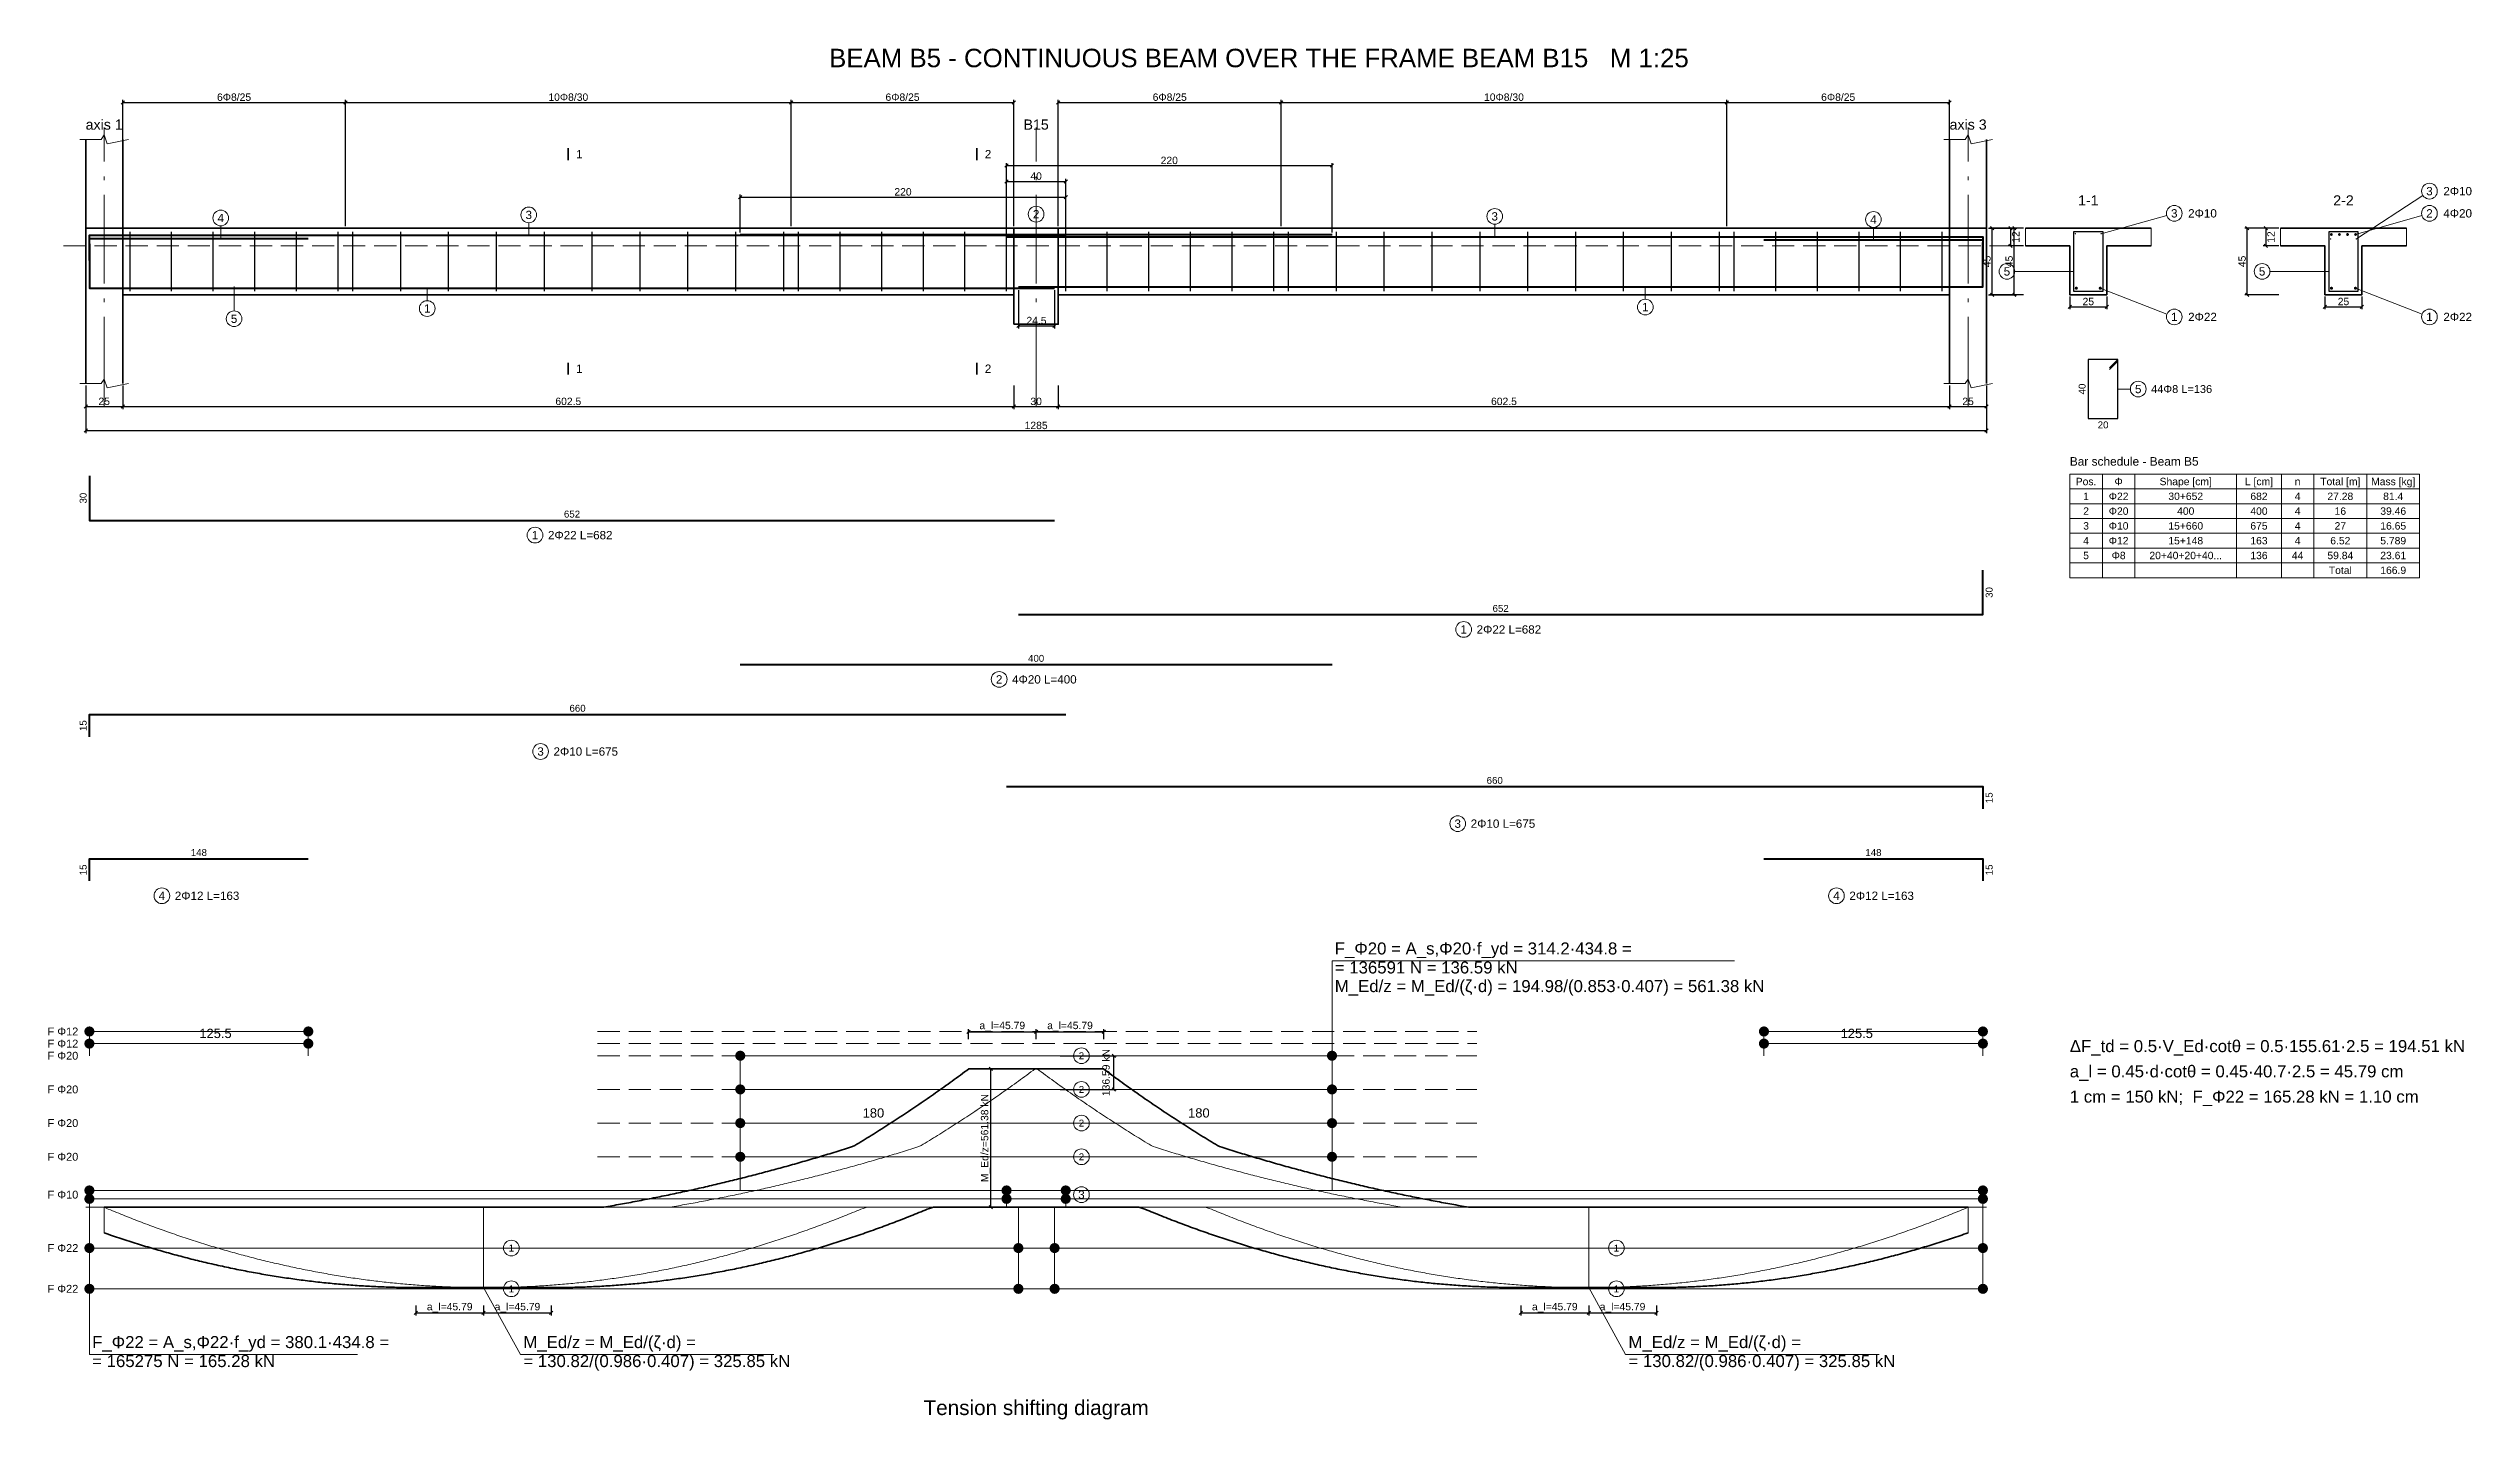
# Model space of a CAD drawing. Header units: millimetres. Extents: x -455 to 11942, y -2742 to 3320.
# Drawn here: x 1674 to 3312, y -2346 to -1420 of the extents above; entities that cross this region are included whole.
import ezdxf
from ezdxf.enums import TextEntityAlignment as Align

# ---------------------------------------------------------------- set-up
doc = ezdxf.new("R2010")
doc.units = ezdxf.units.MM
doc.linetypes.add('RC_AXIS', pattern=[82.5, 60, -10, 2.5, -10])
doc.linetypes.add('RC_DASHED', pattern=[21, 15, -6])
for name, color, linetype, lineweight in [('D-AXIS', 2, 'RC_AXIS', 13), ('D-BARS', 1, 'Continuous', 50), ('D-CONCRETE', 7, 'Continuous', 35), ('D-DIM', 3, 'Continuous', 18), ('D-HIDDEN', 8, 'RC_DASHED', 13), ('D-LINKS', 5, 'Continuous', 25), ('D-TEXT', 7, 'Continuous', 18)]:
    doc.layers.add(name, color=color, linetype=linetype, lineweight=lineweight)
doc.styles.add('RC_TEXT', font='arial.ttf')
doc.dimstyles.new('RC_D25', dxfattribs={"dimtxt": 5, "dimasz": 2.25, "dimexe": 1.75, "dimexo": 1.25, "dimgap": 1, "dimtad": 1, "dimdec": 1, "dimdsep": 46, "dimtxsty": 'RC_TEXT', "dimblk": 'OBLIQUE', "dimcen": 2.5, "dimclrd": 3, "dimclre": 3, "dimclrt": 3, "dimazin": 3, "dimtfac": 1, "dimtmove": 2, "dimatfit": 3})

msp = doc.modelspace()

# ---------------------------------------------------------------- texts
at = {"layer": 'D-TEXT', "style": 'RC_TEXT'}
for s, height, p in [('BEAM B5 - CONTINUOUS BEAM OVER THE FRAME BEAM B15   M 1:25', 12.5, (2492.03, -1426.02)), ('axis 1', 6.875, (1711.42, -1471.02)), ('B15', 6.875, (2341.42, -1471.02)), ('axis 3', 6.875, (2971.42, -1471.02)), ('1', 5.62, (2032.67, -1491.02)), ('2', 5.62, (2308.92, -1491.02)), ('1-1', 6.875, (3052.67, -1522.27)), ('2-2', 6.875, (3225.17, -1522.27)), ('3', 5.62, (3283.29, -1516.02)), ('4', 5.62, (1790.22, -1534.17)), ('3', 5.62, (1998.42, -1532.07)), ('2', 5.62, (2341.42, -1531.57)), ('3', 5.62, (2651.42, -1533.07)), ('4', 5.62, (2907.42, -1535.17)), ('3', 5.62, (3110.79, -1531.02)), ('2', 5.62, (3283.29, -1531.02)), ('5', 5.62, (2997.67, -1570.27)), ('5', 5.62, (3170.17, -1570.27)), ('5', 5.62, (1799.23, -1602.27)), ('1', 5.62, (1929.79, -1595.37)), ('1', 5.62, (2753.22, -1594.37)), ('1', 5.62, (3110.79, -1601.02)), ('1', 5.62, (3283.29, -1601.02)), ('1', 5.62, (2032.67, -1636.02)), ('2', 5.62, (2308.92, -1636.02)), ('5', 5.62, (3086.42, -1649.77)), ('20', 4.688, (3062.67, -1673.99)), ('Pos.', 5, (3051.17, -1712.27)), ('1', 5, (3051.17, -1722.27)), ('Φ22', 5, (3073.17, -1722.27)), ('Φ', 5, (3073.17, -1712.27)), ('Shape [cm]', 5, (3118.54, -1712.27)), ('30+652', 5, (3118.54, -1722.27)), ('L [cm]', 5, (3168.04, -1712.27)), ('682', 5, (3168.04, -1722.27)), ('4', 5, (3194.17, -1722.27)), ('n', 5, (3194.17, -1712.27)), ('Total [m]', 5, (3223.04, -1712.27)), ('27.28', 5, (3223.04, -1722.27)), ('Mass [kg]', 5, (3258.79, -1712.27)), ('81.4', 5, (3258.79, -1722.27)), ('652', 4.688, (2027.67, -1734.3)), ('2', 5, (3051.17, -1732.27)), ('Φ20', 5, (3073.17, -1732.27)), ('400', 5, (3118.54, -1732.27)), ('400', 5, (3168.04, -1732.27)), ('4', 5, (3194.17, -1732.27)), ('16', 5, (3223.04, -1732.27)), ('39.46', 5, (3258.79, -1732.27)), ('1', 5.62, (2002.67, -1748.52)), ('4', 5, (3051.17, -1752.27)), ('3', 5, (3051.17, -1742.27)), ('Φ10', 5, (3073.17, -1742.27)), ('Φ12', 5, (3073.17, -1752.27)), ('15+660', 5, (3118.54, -1742.27)), ('15+148', 5, (3118.54, -1752.27)), ('675', 5, (3168.04, -1742.27)), ('163', 5, (3168.04, -1752.27)), ('4', 5, (3194.17, -1742.27)), ('4', 5, (3194.17, -1752.27)), ('6.52', 5, (3223.04, -1752.27)), ('27', 5, (3223.04, -1742.27)), ('5.789', 5, (3258.79, -1752.27)), ('16.65', 5, (3258.79, -1742.27)), ('5', 5, (3051.17, -1762.27)), ('Φ8', 5, (3073.17, -1762.27)), ('20+40+20+40...', 5, (3118.54, -1762.27)), ('136', 5, (3168.04, -1762.27)), ('44', 5, (3194.17, -1762.27)), ('59.84', 5, (3223.04, -1762.27)), ('23.61', 5, (3258.79, -1762.27)), ('Total', 5, (3223.04, -1772.27)), ('166.9', 5, (3258.79, -1772.27)), ('652', 4.688, (2655.42, -1798.05)), ('1', 5.62, (2630.42, -1812.27)), ('400', 4.688, (2341.42, -1831.8)), ('2', 5.62, (2316.42, -1846.02)), ('660', 4.688, (2031.42, -1865.55)), ('3', 5.62, (2006.42, -1894.77)), ('660', 4.688, (2651.42, -1914.3)), ('3', 5.62, (2626.42, -1943.52)), ('148', 4.688, (1775.42, -1963.05)), ('148', 4.688, (2907.42, -1963.05)), ('4', 5.62, (1750.42, -1992.27)), ('4', 5.62, (2882.42, -1992.27)), ('125.5', 6.25, (1786.67, -2085.32)), ('125.5', 6.25, (2896.17, -2085.32)), ('2', 4.68, (2372.04, -2100.39)), ('2', 4.68, (2372.04, -2123.16)), ('180', 6.25, (2231.42, -2139.05)), ('2', 4.68, (2372.04, -2145.92)), ('180', 6.25, (2451.42, -2139.05)), ('2', 4.68, (2372.04, -2168.69)), ('3', 5.62, (2372.04, -2194.3)), ('1', 4.68, (1986.65, -2230.38)), ('1', 4.68, (2733.68, -2230.38)), ('1', 4.68, (1986.65, -2257.93)), ('1', 4.68, (2733.68, -2257.93)), ('Tension shifting diagram', 10, (2341.42, -2338.27))]:
    msp.add_text(s, height=height, dxfattribs=at).set_placement(p, align=Align.MIDDLE_CENTER)
for s, height, p in [('2Φ10', 5.625, (3292.67, -1516.02)), ('2Φ10', 5.625, (3120.17, -1531.02)), ('4Φ20', 5.625, (3292.67, -1531.02)), ('2Φ22', 5.625, (3120.17, -1601.02)), ('2Φ22', 5.625, (3292.67, -1601.02)), ('44Φ8 L=136', 5.312, (3095.17, -1649.77)), ('2Φ22 L=682', 5.625, (2011.42, -1748.52)), ('2Φ22 L=682', 5.625, (2639.17, -1812.27)), ('4Φ20 L=400', 5.625, (2325.17, -1846.02)), ('2Φ10 L=675', 5.625, (2015.17, -1894.77)), ('2Φ10 L=675', 5.625, (2635.17, -1943.52)), ('2Φ12 L=163', 5.625, (1759.17, -1992.27)), ('2Φ12 L=163', 5.625, (2891.17, -1992.27))]:
    msp.add_text(s, height=height, dxfattribs=at).set_placement(p, align=Align.MIDDLE_LEFT)
for s, rotation, p in [('40', 90, (3048.45, -1649.77)), ('30', -270, (1697.2, -1723.52)), ('30', 90, (2985.64, -1787.27)), ('15', 90, (1697.2, -1877.27)), ('15', -270, (2985.64, -1926.02)), ('15', 90, (1697.2, -1974.77)), ('15', -270, (2985.64, -1974.77))]:
    msp.add_text(s, height=4.688, rotation=rotation, dxfattribs=at).set_placement(p, align=Align.MIDDLE_CENTER)
for s, height, p in [('Bar schedule - Beam B5', 5.75, (3040.17, -1703.27)), ('F_Φ20 = A_s,Φ20·f_yd = 314.2·434.8 =', 8.125, (2543.29, -2034.39)), ('= 136591 N = 136.59 kN', 8.125, (2543.29, -2047.24)), ('M_Ed/z = M_Ed/(ζ·d) = 194.98/(0.853·0.407) = 561.38 kN', 8.125, (2543.29, -2059.83)), ('ΔF_td = 0.5·V_Ed·cotθ = 0.5·155.61·2.5 = 194.51 kN', 8.125, (3040.17, -2100.39)), ('a_l = 0.45·d·cotθ = 0.45·40.7·2.5 = 45.79 cm', 8.125, (3040.17, -2117.45)), ('1 cm = 150 kN;  F_Φ22 = 165.28 kN = 1.10 cm', 8.125, (3040.17, -2134.52)), ('F_Φ22 = A_s,Φ22·f_yd = 380.1·434.8 =', 8.125, (1703.29, -2300.43)), ('M_Ed/z = M_Ed/(ζ·d) =', 8.125, (1994.78, -2300.43)), ('M_Ed/z = M_Ed/(ζ·d) =', 8.125, (2741.81, -2300.43)), ('= 165275 N = 165.28 kN', 8.125, (1703.29, -2313.27)), ('= 130.82/(0.986·0.407) = 325.85 kN', 8.125, (1994.78, -2313.27)), ('= 130.82/(0.986·0.407) = 325.85 kN', 8.125, (2741.81, -2313.27))]:
    msp.add_text(s, height=height, dxfattribs=at).set_placement(p, align=Align.BOTTOM_LEFT)
for s, p in [('F Φ12', (1693.92, -2084)), ('F Φ12', (1693.92, -2092.2)), ('F Φ20', (1693.92, -2100.39)), ('F Φ20', (1693.92, -2123.16)), ('F Φ20', (1693.92, -2145.92)), ('F Φ20', (1693.92, -2168.69)), ('F Φ10', (1693.92, -2194.3)), ('F Φ22', (1693.92, -2230.38)), ('F Φ22', (1693.92, -2257.93))]:
    msp.add_text(s, height=5.312, dxfattribs=at).set_placement(p, align=Align.MIDDLE_RIGHT)

# ---------------------------------------------------------------- blocks, each defined once
blk = doc.blocks.new('_Oblique')
at = {"color": 0, "linetype": 'ByBlock', "lineweight": -2}
blk.add_line((-0.5, -0.5), (0.5, 0.5), dxfattribs=at)

# ---------------------------------------------------------------- dimensions: what is measured, and where the dimension line sits
at = {"layer": 'D-DIM'}
for base, p1, p2, text in [((1723.92, -1456.02), (1723.92, -1541.02), (1874.54, -1541.02), '6Φ8/25'), ((1874.54, -1456.02), (1874.54, -1541.02), (2175.79, -1541.02), '10Φ8/30'), ((2175.79, -1456.02), (2175.79, -1541.02), (2326.42, -1541.02), '6Φ8/25'), ((2356.42, -1456.02), (2356.42, -1541.02), (2507.04, -1541.02), '6Φ8/25'), ((2507.04, -1456.02), (2507.04, -1541.02), (2808.29, -1541.02), '10Φ8/30'), ((2808.29, -1456.02), (2808.29, -1541.02), (2958.92, -1541.02), '6Φ8/25'), ((2295.63, -2084.14), (2295.63, -2090.39), (2341.42, -2090.39), 'a_l=45.79'), ((2341.42, -2084.14), (2341.42, -2090.39), (2387.2, -2090.39), 'a_l=45.79'), ((1922.11, -2274.18), (1922.11, -2267.93), (1967.9, -2267.93), 'a_l=45.79'), ((1967.9, -2274.18), (1967.9, -2267.93), (2013.69, -2267.93), 'a_l=45.79'), ((2669.14, -2274.18), (2669.14, -2267.93), (2714.93, -2267.93), 'a_l=45.79'), ((2714.93, -2274.18), (2714.93, -2267.93), (2760.72, -2267.93), 'a_l=45.79')]:
    msp.add_linear_dim(base=base, p1=p1, p2=p2, text=text, dimstyle='RC_D25', dxfattribs=at).render()
for base, p1, p2 in [((2321.42, -1498.77), (2321.42, -1545.32), (2541.42, -1545.32)), ((2321.42, -1509.39), (2321.42, -1545.82), (2361.42, -1545.82)), ((2141.42, -1520.02), (2141.42, -1545.32), (2361.42, -1545.32)), ((2329.42, -1607.02), (2329.42, -1581.62), (2353.92, -1581.62)), ((3040.17, -1594.14), (3040.17, -1586.02), (3065.17, -1586.02)), ((3212.67, -1594.14), (3212.67, -1586.02), (3237.67, -1586.02)), ((1698.92, -1661.64), (1698.92, -1646.02), (1723.92, -1646.02)), ((1698.92, -1677.89), (1698.92, -1646.02), (2983.92, -1646.02)), ((1723.92, -1661.64), (1723.92, -1646.02), (2326.42, -1646.02)), ((2326.42, -1661.64), (2326.42, -1646.02), (2356.42, -1646.02)), ((2356.42, -1661.64), (2356.42, -1646.02), (2958.92, -1646.02)), ((2958.92, -1661.64), (2958.92, -1646.02), (2983.92, -1646.02))]:
    msp.add_linear_dim(base=base, p1=p1, p2=p2, dimstyle='RC_D25', dxfattribs=at).render()
for base, p1, p2 in [((2987.67, -1586.02), (3010.17, -1586.02), (3010.17, -1541.02)), ((3002.67, -1586.02), (2983.92, -1586.02), (2983.92, -1541.02)), ((3000.17, -1541.02), (3010.17, -1541.02), (3010.17, -1553.02)), ((3160.17, -1586.02), (3182.67, -1586.02), (3182.67, -1541.02)), ((3172.67, -1541.02), (3182.67, -1541.02), (3182.67, -1553.02))]:
    msp.add_linear_dim(base=base, p1=p1, p2=p2, angle=90, dimstyle='RC_D25', dxfattribs=at).render()
for base, p1, p2, text in [((2393.92, -2123.16), (2356.42, -2123.16), (2356.42, -2100.39), '136.59 kN'), ((2310.79, -2202.83), (2341.42, -2202.83), (2341.42, -2109.27), 'M_Ed/z=561.38 kN')]:
    msp.add_linear_dim(base=base, p1=p1, p2=p2, angle=90, text=text, dimstyle='RC_D25', dxfattribs=at).render()

# ---------------------------------------------------------------- hatches: boundary and pattern name
at = {"layer": 'D-BARS'}
h = msp.add_hatch(color=7, dxfattribs=at)
h.dxf.hatch_style = 1
edge = h.paths.add_edge_path()
edge.add_arc((3043.97, -1544.82), 0.5, 0, 360)
h = msp.add_hatch(color=7, dxfattribs=at)
h.dxf.hatch_style = 1
edge = h.paths.add_edge_path()
edge.add_arc((3061.37, -1544.82), 0.5, 0, 360)
h = msp.add_hatch(color=7, dxfattribs=at)
h.dxf.hatch_style = 1
edge = h.paths.add_edge_path()
edge.add_arc((3216.97, -1545.32), 1, 0, 360)
h = msp.add_hatch(color=7, dxfattribs=at)
h.dxf.hatch_style = 1
edge = h.paths.add_edge_path()
edge.add_arc((3216.47, -1548.32), 0.5, 0, 360)
h = msp.add_hatch(color=7, dxfattribs=at)
h.dxf.hatch_style = 1
edge = h.paths.add_edge_path()
edge.add_arc((3222.43, -1545.32), 1, 0, 360)
h = msp.add_hatch(color=7, dxfattribs=at)
h.dxf.hatch_style = 1
edge = h.paths.add_edge_path()
edge.add_arc((3227.9, -1545.32), 1, 0, 360)
h = msp.add_hatch(color=7, dxfattribs=at)
h.dxf.hatch_style = 1
edge = h.paths.add_edge_path()
edge.add_arc((3233.37, -1545.32), 1, 0, 360)
h = msp.add_hatch(color=7, dxfattribs=at)
h.dxf.hatch_style = 1
edge = h.paths.add_edge_path()
edge.add_arc((3233.87, -1548.32), 0.5, 0, 360)
h = msp.add_hatch(color=7, dxfattribs=at)
h.dxf.hatch_style = 1
edge = h.paths.add_edge_path()
edge.add_arc((3044.57, -1581.62), 1.1, 0, 360)
h = msp.add_hatch(color=7, dxfattribs=at)
h.dxf.hatch_style = 1
edge = h.paths.add_edge_path()
edge.add_arc((3060.77, -1581.62), 1.1, 0, 360)
h = msp.add_hatch(color=7, dxfattribs=at)
h.dxf.hatch_style = 1
edge = h.paths.add_edge_path()
edge.add_arc((3217.07, -1581.62), 1.1, 0, 360)
h = msp.add_hatch(color=7, dxfattribs=at)
h.dxf.hatch_style = 1
edge = h.paths.add_edge_path()
edge.add_arc((3233.27, -1581.62), 1.1, 0, 360)
at = {"layer": 'D-TEXT'}
h = msp.add_hatch(color=7, dxfattribs=at)
h.dxf.hatch_style = 1
edge = h.paths.add_edge_path()
edge.add_arc((1701.42, -2084), 3.44, 0, 360)
h = msp.add_hatch(color=7, dxfattribs=at)
h.dxf.hatch_style = 1
edge = h.paths.add_edge_path()
edge.add_arc((1701.42, -2092.2), 3.44, 0, 360)
h = msp.add_hatch(color=7, dxfattribs=at)
h.dxf.hatch_style = 1
edge = h.paths.add_edge_path()
edge.add_arc((1849.42, -2084), 3.44, 0, 360)
h = msp.add_hatch(color=7, dxfattribs=at)
h.dxf.hatch_style = 1
edge = h.paths.add_edge_path()
edge.add_arc((1849.42, -2092.2), 3.44, 0, 360)
h = msp.add_hatch(color=7, dxfattribs=at)
h.dxf.hatch_style = 1
edge = h.paths.add_edge_path()
edge.add_arc((2833.42, -2084), 3.44, 0, 360)
h = msp.add_hatch(color=7, dxfattribs=at)
h.dxf.hatch_style = 1
edge = h.paths.add_edge_path()
edge.add_arc((2833.42, -2092.2), 3.44, 0, 360)
h = msp.add_hatch(color=7, dxfattribs=at)
h.dxf.hatch_style = 1
edge = h.paths.add_edge_path()
edge.add_arc((2981.42, -2084), 3.44, 0, 360)
h = msp.add_hatch(color=7, dxfattribs=at)
h.dxf.hatch_style = 1
edge = h.paths.add_edge_path()
edge.add_arc((2981.42, -2092.2), 3.44, 0, 360)
h = msp.add_hatch(color=7, dxfattribs=at)
h.dxf.hatch_style = 1
edge = h.paths.add_edge_path()
edge.add_arc((2141.42, -2100.39), 3.44, 0, 360)
h = msp.add_hatch(color=7, dxfattribs=at)
h.dxf.hatch_style = 1
edge = h.paths.add_edge_path()
edge.add_arc((2541.42, -2100.39), 3.44, 0, 360)
h = msp.add_hatch(color=7, dxfattribs=at)
h.dxf.hatch_style = 1
edge = h.paths.add_edge_path()
edge.add_arc((2141.42, -2123.16), 3.44, 0, 360)
h = msp.add_hatch(color=7, dxfattribs=at)
h.dxf.hatch_style = 1
edge = h.paths.add_edge_path()
edge.add_arc((2541.42, -2123.16), 3.44, 0, 360)
h = msp.add_hatch(color=7, dxfattribs=at)
h.dxf.hatch_style = 1
edge = h.paths.add_edge_path()
edge.add_arc((2141.42, -2145.92), 3.44, 0, 360)
h = msp.add_hatch(color=7, dxfattribs=at)
h.dxf.hatch_style = 1
edge = h.paths.add_edge_path()
edge.add_arc((2541.42, -2145.92), 3.44, 0, 360)
h = msp.add_hatch(color=7, dxfattribs=at)
h.dxf.hatch_style = 1
edge = h.paths.add_edge_path()
edge.add_arc((2141.42, -2168.69), 3.44, 0, 360)
h = msp.add_hatch(color=7, dxfattribs=at)
h.dxf.hatch_style = 1
edge = h.paths.add_edge_path()
edge.add_arc((2541.42, -2168.69), 3.44, 0, 360)
h = msp.add_hatch(color=7, dxfattribs=at)
h.dxf.hatch_style = 1
edge = h.paths.add_edge_path()
edge.add_arc((1701.42, -2191.45), 3.44, 0, 360)
h = msp.add_hatch(color=7, dxfattribs=at)
h.dxf.hatch_style = 1
edge = h.paths.add_edge_path()
edge.add_arc((1701.42, -2197.14), 3.44, 0, 360)
h = msp.add_hatch(color=7, dxfattribs=at)
h.dxf.hatch_style = 1
edge = h.paths.add_edge_path()
edge.add_arc((2321.42, -2191.45), 3.44, 0, 360)
h = msp.add_hatch(color=7, dxfattribs=at)
h.dxf.hatch_style = 1
edge = h.paths.add_edge_path()
edge.add_arc((2321.42, -2197.14), 3.44, 0, 360)
h = msp.add_hatch(color=7, dxfattribs=at)
h.dxf.hatch_style = 1
edge = h.paths.add_edge_path()
edge.add_arc((2361.42, -2191.45), 3.44, 0, 360)
h = msp.add_hatch(color=7, dxfattribs=at)
h.dxf.hatch_style = 1
edge = h.paths.add_edge_path()
edge.add_arc((2361.42, -2197.14), 3.44, 0, 360)
h = msp.add_hatch(color=7, dxfattribs=at)
h.dxf.hatch_style = 1
edge = h.paths.add_edge_path()
edge.add_arc((2981.42, -2191.45), 3.44, 0, 360)
h = msp.add_hatch(color=7, dxfattribs=at)
h.dxf.hatch_style = 1
edge = h.paths.add_edge_path()
edge.add_arc((2981.42, -2197.14), 3.44, 0, 360)
h = msp.add_hatch(color=7, dxfattribs=at)
h.dxf.hatch_style = 1
edge = h.paths.add_edge_path()
edge.add_arc((1701.42, -2230.38), 3.44, 0, 360)
h = msp.add_hatch(color=7, dxfattribs=at)
h.dxf.hatch_style = 1
edge = h.paths.add_edge_path()
edge.add_arc((2329.42, -2230.38), 3.44, 0, 360)
h = msp.add_hatch(color=7, dxfattribs=at)
h.dxf.hatch_style = 1
edge = h.paths.add_edge_path()
edge.add_arc((2353.92, -2230.38), 3.44, 0, 360)
h = msp.add_hatch(color=7, dxfattribs=at)
h.dxf.hatch_style = 1
edge = h.paths.add_edge_path()
edge.add_arc((2981.42, -2230.38), 3.44, 0, 360)
h = msp.add_hatch(color=7, dxfattribs=at)
h.dxf.hatch_style = 1
edge = h.paths.add_edge_path()
edge.add_arc((1701.42, -2257.93), 3.44, 0, 360)
h = msp.add_hatch(color=7, dxfattribs=at)
h.dxf.hatch_style = 1
edge = h.paths.add_edge_path()
edge.add_arc((2329.42, -2257.93), 3.44, 0, 360)
h = msp.add_hatch(color=7, dxfattribs=at)
h.dxf.hatch_style = 1
edge = h.paths.add_edge_path()
edge.add_arc((2353.92, -2257.93), 3.44, 0, 360)
h = msp.add_hatch(color=7, dxfattribs=at)
h.dxf.hatch_style = 1
edge = h.paths.add_edge_path()
edge.add_arc((2981.42, -2257.93), 3.44, 0, 360)

# ---------------------------------------------------------------- linework, layer by layer
at = {"layer": 'D-AXIS'}
for p, q in [((1711.42, -1661.02), (1711.42, -1473.02)), ((2341.42, -1661.02), (2341.42, -1473.02)), ((2971.42, -1661.02), (2971.42, -1473.02))]:
    msp.add_line(p, q, dxfattribs=at)
at = {"layer": 'D-BARS'}
for points in [[(1701.42, -1560.82), (1701.42, -1545.82), (2361.42, -1545.82)], [(1701.42, -1562.92), (1701.42, -1547.92), (1849.42, -1547.92)], [(1701.42, -1551.62), (1701.42, -1581.62), (2353.92, -1581.62)], [(2141.42, -1545.32), (2541.42, -1545.32)], [(2321.42, -1546.82), (2981.42, -1546.82), (2981.42, -1561.82)], [(2329.42, -1580.62), (2981.42, -1580.62), (2981.42, -1550.62)], [(2833.42, -1548.92), (2981.42, -1548.92), (2981.42, -1563.92)], [(1701.42, -1708.52), (1701.42, -1738.52), (2353.92, -1738.52)], [(2329.42, -1802.27), (2981.42, -1802.27), (2981.42, -1772.27)], [(2141.42, -1836.02), (2541.42, -1836.02)], [(1701.42, -1884.77), (1701.42, -1869.77), (2361.42, -1869.77)], [(2321.42, -1918.52), (2981.42, -1918.52), (2981.42, -1933.52)], [(1701.42, -1982.27), (1701.42, -1967.27), (1849.42, -1967.27)], [(2833.42, -1967.27), (2981.42, -1967.27), (2981.42, -1982.27)]]:
    msp.add_lwpolyline(points, dxfattribs=at)
at = {"layer": 'D-CONCRETE'}
for p, q in [((1698.92, -1646.02), (1698.92, -1481.02)), ((1723.92, -1646.02), (1723.92, -1481.02)), ((2025.17, -1495.02), (2025.17, -1487.02)), ((2301.42, -1495.02), (2301.42, -1487.02)), ((2958.92, -1646.02), (2958.92, -1481.02)), ((2983.92, -1646.02), (2983.92, -1481.02)), ((1698.92, -1541.02), (2983.92, -1541.02)), ((3010.17, -1541.02), (3095.17, -1541.02)), ((3182.67, -1541.02), (3267.67, -1541.02)), ((1723.92, -1586.02), (2326.42, -1586.02)), ((2356.42, -1586.02), (2958.92, -1586.02)), ((2025.17, -1640.02), (2025.17, -1632.02)), ((2301.42, -1640.02), (2301.42, -1632.02))]:
    msp.add_line(p, q, dxfattribs=at)
msp.add_lwpolyline([(2326.42, -1606.02), (2356.42, -1606.02), (2356.42, -1541.02), (2326.42, -1541.02)], close=True, dxfattribs=at)
for points in [[(3010.17, -1553.02), (3040.17, -1553.02), (3040.17, -1586.02), (3065.17, -1586.02), (3065.17, -1553.02), (3095.17, -1553.02)], [(3182.67, -1553.02), (3212.67, -1553.02), (3212.67, -1586.02), (3237.67, -1586.02), (3237.67, -1553.02), (3267.67, -1553.02)], [(1711.42, -2202.83), (1712.82, -2202.83), (1714.22, -2202.83), (1715.62, -2202.83), (1717.02, -2202.83), (1718.42, -2202.83), (1719.83, -2202.83), (1721.23, -2202.83), (1722.63, -2202.83), (1724.03, -2202.83), (1725.43, -2202.83), (1726.83, -2202.83), (1728.24, -2202.83), (1729.64, -2202.83), (1731.04, -2202.83), (1732.44, -2202.83), (1733.84, -2202.83), (1735.24, -2202.83), (1736.64, -2202.83), (1738.05, -2202.83), (1739.45, -2202.83), (1740.85, -2202.83), (1742.25, -2202.83), (1743.65, -2202.83), (1745.05, -2202.83), (1746.46, -2202.83), (1747.86, -2202.83), (1749.26, -2202.83), (1750.66, -2202.83), (1752.06, -2202.83), (1753.46, -2202.83), (1754.86, -2202.83), (1756.27, -2202.83), (1757.67, -2202.83), (1759.07, -2202.83), (1760.47, -2202.83), (1761.87, -2202.83), (1763.27, -2202.83), (1764.68, -2202.83), (1766.08, -2202.83), (1767.48, -2202.83), (1768.88, -2202.83), (1770.28, -2202.83), (1771.68, -2202.83), (1773.09, -2202.83), (1774.49, -2202.83), (1775.89, -2202.83), (1777.29, -2202.83), (1778.69, -2202.83), (1780.09, -2202.83), (1781.49, -2202.83), (1782.9, -2202.83), (1784.3, -2202.83), (1785.7, -2202.83), (1787.1, -2202.83), (1788.5, -2202.83), (1789.9, -2202.83), (1791.31, -2202.83), (1792.71, -2202.83), (1794.11, -2202.83), (1795.51, -2202.83), (1796.91, -2202.83), (1798.31, -2202.83), (1799.71, -2202.83), (1801.12, -2202.83), (1802.52, -2202.83), (1803.92, -2202.83), (1805.32, -2202.83), (1806.72, -2202.83), (1808.12, -2202.83), (1809.53, -2202.83), (1810.93, -2202.83), (1812.33, -2202.83), (1813.73, -2202.83), (1815.13, -2202.83), (1816.53, -2202.83), (1817.93, -2202.83), (1819.34, -2202.83), (1820.74, -2202.83), (1822.14, -2202.83), (1823.54, -2202.83), (1824.94, -2202.83), (1826.34, -2202.83), (1827.75, -2202.83), (1829.15, -2202.83), (1830.55, -2202.83), (1831.95, -2202.83), (1833.35, -2202.83), (1834.75, -2202.83), (1836.16, -2202.83), (1837.56, -2202.83), (1838.96, -2202.83), (1840.36, -2202.83), (1841.76, -2202.83), (1843.16, -2202.83), (1844.56, -2202.83), (1845.97, -2202.83), (1847.37, -2202.83), (1848.77, -2202.83), (1850.17, -2202.83), (1851.57, -2202.83), (1852.97, -2202.83), (1854.38, -2202.83), (1855.78, -2202.83), (1857.18, -2202.83), (1858.58, -2202.83), (1859.98, -2202.83), (1861.38, -2202.83), (1862.78, -2202.83), (1864.19, -2202.83), (1865.59, -2202.83), (1866.99, -2202.83), (1868.39, -2202.83), (1869.79, -2202.83), (1871.19, -2202.83), (1872.6, -2202.83), (1874, -2202.83), (1875.4, -2202.83), (1876.8, -2202.83), (1878.2, -2202.83), (1879.6, -2202.83), (1881, -2202.83), (1882.41, -2202.83), (1883.81, -2202.83), (1885.21, -2202.83), (1886.61, -2202.83), (1888.01, -2202.83), (1889.41, -2202.83), (1890.82, -2202.83), (1892.22, -2202.83), (1893.62, -2202.83), (1895.02, -2202.83), (1896.42, -2202.83), (1897.82, -2202.83), (1899.23, -2202.83), (1900.63, -2202.83), (1902.03, -2202.83), (1903.43, -2202.83), (1904.83, -2202.83), (1906.23, -2202.83), (1907.63, -2202.83), (1909.04, -2202.83), (1910.44, -2202.83), (1911.84, -2202.83), (1913.24, -2202.83), (1914.64, -2202.83), (1916.04, -2202.83), (1917.45, -2202.83), (1918.85, -2202.83), (1920.25, -2202.83), (1921.65, -2202.83), (1923.05, -2202.83), (1924.45, -2202.83), (1925.85, -2202.83), (1927.26, -2202.83), (1928.66, -2202.83), (1930.06, -2202.83), (1931.46, -2202.83), (1932.86, -2202.83), (1934.26, -2202.83), (1935.67, -2202.83), (1937.07, -2202.83), (1938.47, -2202.83), (1939.87, -2202.83), (1941.27, -2202.83), (1942.67, -2202.83), (1944.08, -2202.83), (1945.48, -2202.83), (1946.88, -2202.83), (1948.28, -2202.83), (1949.68, -2202.83), (1951.08, -2202.83), (1952.48, -2202.83), (1953.89, -2202.83), (1955.29, -2202.83), (1956.69, -2202.83), (1958.09, -2202.83), (1959.49, -2202.83), (1960.89, -2202.83), (1962.3, -2202.83), (1963.7, -2202.83), (1965.1, -2202.83), (1966.5, -2202.83), (1967.9, -2202.83), (1969.3, -2202.83), (1970.7, -2202.83), (1972.11, -2202.83), (1973.51, -2202.83), (1974.91, -2202.83), (1976.31, -2202.83), (1977.71, -2202.83), (1979.11, -2202.83), (1980.52, -2202.83), (1981.92, -2202.83), (1983.32, -2202.83), (1984.72, -2202.83), (1986.12, -2202.83), (1987.52, -2202.83), (1988.92, -2202.83), (1990.33, -2202.83), (1991.73, -2202.83), (1993.13, -2202.83), (1994.53, -2202.83), (1995.93, -2202.83), (1997.33, -2202.83), (1998.74, -2202.83), (2000.14, -2202.83), (2001.54, -2202.83), (2002.94, -2202.83), (2004.34, -2202.83), (2005.74, -2202.83), (2007.15, -2202.83), (2008.55, -2202.83), (2009.95, -2202.83), (2011.35, -2202.83), (2012.75, -2202.83), (2014.15, -2202.83), (2015.55, -2202.83), (2016.96, -2202.83), (2018.36, -2202.83), (2019.76, -2202.83), (2021.16, -2202.83), (2022.56, -2202.83), (2023.96, -2202.83), (2025.37, -2202.83), (2026.77, -2202.83), (2028.17, -2202.83), (2029.57, -2202.83), (2030.97, -2202.83), (2032.37, -2202.83), (2033.77, -2202.83), (2035.18, -2202.83), (2036.58, -2202.83), (2037.98, -2202.83), (2039.38, -2202.83), (2040.78, -2202.83), (2042.18, -2202.83), (2043.59, -2202.83), (2044.99, -2202.83), (2046.39, -2202.83), (2047.79, -2202.83), (2049.19, -2202.72), (2050.59, -2202.48), (2051.99, -2202.24), (2053.4, -2202), (2054.8, -2201.75), (2056.2, -2201.51), (2057.6, -2201.26), (2059, -2201.01), (2060.4, -2200.77), (2061.81, -2200.51), (2063.21, -2200.26), (2064.61, -2200), (2066.01, -2199.75), (2067.41, -2199.49), (2068.81, -2199.23), (2070.22, -2198.97), (2071.62, -2198.7), (2073.02, -2198.44), (2074.42, -2198.17), (2075.82, -2197.9), (2077.22, -2197.63), (2078.62, -2197.36), (2080.03, -2197.08), (2081.43, -2196.81), (2082.83, -2196.53), (2084.23, -2196.25), (2085.63, -2195.97), (2087.03, -2195.69), (2088.44, -2195.4), (2089.84, -2195.12), (2091.24, -2194.83), (2092.64, -2194.54), (2094.04, -2194.25), (2095.44, -2193.95), (2096.84, -2193.66), (2098.25, -2193.36), (2099.65, -2193.06), (2101.05, -2192.76), (2102.45, -2192.46), (2103.85, -2192.16), (2105.25, -2191.85), (2106.66, -2191.55), (2108.06, -2191.24), (2109.46, -2190.93), (2110.86, -2190.61), (2112.26, -2190.3), (2113.66, -2189.98), (2115.07, -2189.67), (2116.47, -2189.35), (2117.87, -2189.03), (2119.27, -2188.7), (2120.67, -2188.38), (2122.07, -2188.05), (2123.47, -2187.73), (2124.88, -2187.39), (2126.28, -2187.06), (2127.68, -2186.73), (2129.08, -2186.4), (2130.48, -2186.06), (2131.88, -2185.72), (2133.29, -2185.38), (2134.69, -2185.04), (2136.09, -2184.7), (2137.49, -2184.35), (2138.89, -2184), (2140.29, -2183.66), (2141.69, -2183.3), (2143.1, -2182.95), (2144.5, -2182.6), (2145.9, -2182.24), (2147.3, -2181.89), (2148.7, -2181.53), (2150.1, -2181.17), (2151.51, -2180.8), (2152.91, -2180.44), (2154.31, -2180.07), (2155.71, -2179.71), (2157.11, -2179.34), (2158.51, -2178.97), (2159.91, -2178.59), (2161.32, -2178.22), (2162.72, -2177.84), (2164.12, -2177.46), (2165.52, -2177.08), (2166.92, -2176.7), (2168.32, -2176.32), (2169.73, -2175.93), (2171.13, -2175.55), (2172.53, -2175.16), (2173.93, -2174.77), (2175.33, -2174.38), (2176.73, -2173.98), (2178.14, -2173.59), (2179.54, -2173.19), (2180.94, -2172.79), (2182.34, -2172.39), (2183.74, -2171.99), (2185.14, -2171.58), (2186.54, -2171.18), (2187.95, -2170.77), (2189.35, -2170.36), (2190.75, -2169.95), (2192.15, -2169.54), (2193.55, -2169.12), (2194.95, -2168.71), (2196.36, -2168.29), (2197.76, -2167.87), (2199.16, -2167.45), (2200.56, -2167.02), (2201.96, -2166.6), (2203.36, -2166.17), (2204.76, -2165.74), (2206.17, -2165.31), (2207.57, -2164.88), (2208.97, -2164.45), (2210.37, -2164.01), (2211.77, -2163.58), (2213.17, -2163.14), (2214.58, -2162.7), (2215.98, -2162.25), (2217.38, -2161.81), (2218.78, -2161.09), (2220.18, -2160.25), (2221.58, -2159.41), (2222.98, -2158.56), (2224.39, -2157.7), (2225.79, -2156.85), (2227.19, -2155.99), (2228.59, -2155.12), (2229.99, -2154.26), (2231.39, -2153.38), (2232.8, -2152.51), (2234.2, -2151.63), (2235.6, -2150.75), (2237, -2149.86), (2238.4, -2148.97), (2239.8, -2148.08), (2241.21, -2147.18), (2242.61, -2146.28), (2244.01, -2145.37), (2245.41, -2144.47), (2246.81, -2143.55), (2248.21, -2142.64), (2249.61, -2141.72), (2251.02, -2140.79), (2252.42, -2139.87), (2253.82, -2138.94), (2255.22, -2138), (2256.62, -2137.06), (2258.02, -2136.12), (2259.43, -2135.17), (2260.83, -2134.23), (2262.23, -2133.27), (2263.63, -2132.31), (2265.03, -2131.35), (2266.43, -2130.39), (2267.83, -2129.42), (2269.24, -2128.45), (2270.64, -2127.47), (2272.04, -2126.49), (2273.44, -2125.51), (2274.84, -2124.52), (2276.24, -2123.53), (2277.65, -2122.54), (2279.05, -2121.54), (2280.45, -2120.54), (2281.85, -2119.53), (2283.25, -2118.52), (2284.65, -2117.51), (2286.06, -2116.49), (2287.46, -2115.47), (2288.86, -2114.45), (2290.26, -2113.42), (2291.66, -2112.39), (2293.06, -2111.35), (2294.46, -2110.31), (2295.87, -2109.27), (2297.27, -2109.27), (2298.67, -2109.27), (2300.07, -2109.27), (2301.47, -2109.27), (2302.87, -2109.27), (2304.28, -2109.27), (2305.68, -2109.27), (2307.08, -2109.27), (2308.48, -2109.27), (2309.88, -2109.27), (2311.28, -2109.27), (2312.68, -2109.27), (2314.09, -2109.27), (2315.49, -2109.27), (2316.89, -2109.27), (2318.29, -2109.27), (2319.69, -2109.27), (2321.09, -2109.27), (2322.5, -2109.27), (2323.9, -2109.27), (2325.3, -2109.27), (2326.7, -2109.27), (2328.1, -2109.27), (2329.5, -2109.27), (2330.9, -2109.27), (2332.31, -2109.27), (2333.71, -2109.27), (2335.11, -2109.27), (2336.51, -2109.27), (2337.91, -2109.27), (2339.31, -2109.27), (2340.72, -2109.27), (2342.12, -2109.27), (2343.52, -2109.27), (2344.92, -2109.27), (2346.32, -2109.27), (2347.72, -2109.27), (2349.13, -2109.27), (2350.53, -2109.27), (2351.93, -2109.27), (2353.33, -2109.27), (2354.73, -2109.27), (2356.13, -2109.27), (2357.53, -2109.27), (2358.94, -2109.27), (2360.34, -2109.27), (2361.74, -2109.27), (2363.14, -2109.27), (2364.54, -2109.27), (2365.94, -2109.27), (2367.35, -2109.27), (2368.75, -2109.27), (2370.15, -2109.27), (2371.55, -2109.27), (2372.95, -2109.27), (2374.35, -2109.27), (2375.75, -2109.27), (2377.16, -2109.27), (2378.56, -2109.27), (2379.96, -2109.27), (2381.36, -2109.27), (2382.76, -2109.27), (2384.16, -2109.27), (2385.57, -2109.27), (2386.97, -2109.27), (2388.37, -2110.31), (2389.77, -2111.35), (2391.17, -2112.39), (2392.57, -2113.42), (2393.97, -2114.45), (2395.38, -2115.47), (2396.78, -2116.49), (2398.18, -2117.51), (2399.58, -2118.52), (2400.98, -2119.53), (2402.38, -2120.54), (2403.79, -2121.54), (2405.19, -2122.54), (2406.59, -2123.53), (2407.99, -2124.52), (2409.39, -2125.51), (2410.79, -2126.49), (2412.2, -2127.47), (2413.6, -2128.45), (2415, -2129.42), (2416.4, -2130.39), (2417.8, -2131.35), (2419.2, -2132.31), (2420.6, -2133.27), (2422.01, -2134.23), (2423.41, -2135.17), (2424.81, -2136.12), (2426.21, -2137.06), (2427.61, -2138), (2429.01, -2138.94), (2430.42, -2139.87), (2431.82, -2140.79), (2433.22, -2141.72), (2434.62, -2142.64), (2436.02, -2143.55), (2437.42, -2144.47), (2438.82, -2145.37), (2440.23, -2146.28), (2441.63, -2147.18), (2443.03, -2148.08), (2444.43, -2148.97), (2445.83, -2149.86), (2447.23, -2150.75), (2448.64, -2151.63), (2450.04, -2152.51), (2451.44, -2153.38), (2452.84, -2154.26), (2454.24, -2155.12), (2455.64, -2155.99), (2457.05, -2156.85), (2458.45, -2157.7), (2459.85, -2158.56), (2461.25, -2159.41), (2462.65, -2160.25), (2464.05, -2161.09), (2465.45, -2161.81), (2466.86, -2162.25), (2468.26, -2162.7), (2469.66, -2163.14), (2471.06, -2163.58), (2472.46, -2164.01), (2473.86, -2164.45), (2475.27, -2164.88), (2476.67, -2165.31), (2478.07, -2165.74), (2479.47, -2166.17), (2480.87, -2166.6), (2482.27, -2167.02), (2483.67, -2167.45), (2485.08, -2167.87), (2486.48, -2168.29), (2487.88, -2168.71), (2489.28, -2169.12), (2490.68, -2169.54), (2492.08, -2169.95), (2493.49, -2170.36), (2494.89, -2170.77), (2496.29, -2171.18), (2497.69, -2171.58), (2499.09, -2171.99), (2500.49, -2172.39), (2501.89, -2172.79), (2503.3, -2173.19), (2504.7, -2173.59), (2506.1, -2173.98), (2507.5, -2174.38), (2508.9, -2174.77), (2510.3, -2175.16), (2511.71, -2175.55), (2513.11, -2175.93), (2514.51, -2176.32), (2515.91, -2176.7), (2517.31, -2177.08), (2518.71, -2177.46), (2520.12, -2177.84), (2521.52, -2178.22), (2522.92, -2178.59), (2524.32, -2178.97), (2525.72, -2179.34), (2527.12, -2179.71), (2528.52, -2180.07), (2529.93, -2180.44), (2531.33, -2180.8), (2532.73, -2181.17), (2534.13, -2181.53), (2535.53, -2181.89), (2536.93, -2182.24), (2538.34, -2182.6), (2539.74, -2182.95), (2541.14, -2183.3), (2542.54, -2183.66), (2543.94, -2184), (2545.34, -2184.35), (2546.74, -2184.7), (2548.15, -2185.04), (2549.55, -2185.38), (2550.95, -2185.72), (2552.35, -2186.06), (2553.75, -2186.4), (2555.15, -2186.73), (2556.56, -2187.06), (2557.96, -2187.39), (2559.36, -2187.73), (2560.76, -2188.05), (2562.16, -2188.38), (2563.56, -2188.7), (2564.96, -2189.03), (2566.37, -2189.35), (2567.77, -2189.67), (2569.17, -2189.98), (2570.57, -2190.3), (2571.97, -2190.61), (2573.37, -2190.93), (2574.78, -2191.24), (2576.18, -2191.55), (2577.58, -2191.85), (2578.98, -2192.16), (2580.38, -2192.46), (2581.78, -2192.76), (2583.19, -2193.06), (2584.59, -2193.36), (2585.99, -2193.66), (2587.39, -2193.95), (2588.79, -2194.25), (2590.19, -2194.54), (2591.59, -2194.83), (2593, -2195.12), (2594.4, -2195.4), (2595.8, -2195.69), (2597.2, -2195.97), (2598.6, -2196.25), (2600, -2196.53), (2601.41, -2196.81), (2602.81, -2197.08), (2604.21, -2197.36), (2605.61, -2197.63), (2607.01, -2197.9), (2608.41, -2198.17), (2609.81, -2198.44), (2611.22, -2198.7), (2612.62, -2198.97), (2614.02, -2199.23), (2615.42, -2199.49), (2616.82, -2199.75), (2618.22, -2200), (2619.63, -2200.26), (2621.03, -2200.51), (2622.43, -2200.77), (2623.83, -2201.01), (2625.23, -2201.26), (2626.63, -2201.51), (2628.04, -2201.75), (2629.44, -2202), (2630.84, -2202.24), (2632.24, -2202.48), (2633.64, -2202.72), (2635.04, -2202.83), (2636.44, -2202.83), (2637.85, -2202.83), (2639.25, -2202.83), (2640.65, -2202.83), (2642.05, -2202.83), (2643.45, -2202.83), (2644.85, -2202.83), (2646.26, -2202.83), (2647.66, -2202.83), (2649.06, -2202.83), (2650.46, -2202.83), (2651.86, -2202.83), (2653.26, -2202.83), (2654.66, -2202.83), (2656.07, -2202.83), (2657.47, -2202.83), (2658.87, -2202.83), (2660.27, -2202.83), (2661.67, -2202.83), (2663.07, -2202.83), (2664.48, -2202.83), (2665.88, -2202.83), (2667.28, -2202.83), (2668.68, -2202.83), (2670.08, -2202.83), (2671.48, -2202.83), (2672.88, -2202.83), (2674.29, -2202.83), (2675.69, -2202.83), (2677.09, -2202.83), (2678.49, -2202.83), (2679.89, -2202.83), (2681.29, -2202.83), (2682.7, -2202.83), (2684.1, -2202.83), (2685.5, -2202.83), (2686.9, -2202.83), (2688.3, -2202.83), (2689.7, -2202.83), (2691.11, -2202.83), (2692.51, -2202.83), (2693.91, -2202.83), (2695.31, -2202.83), (2696.71, -2202.83), (2698.11, -2202.83), (2699.51, -2202.83), (2700.92, -2202.83), (2702.32, -2202.83), (2703.72, -2202.83), (2705.12, -2202.83), (2706.52, -2202.83), (2707.92, -2202.83), (2709.33, -2202.83), (2710.73, -2202.83), (2712.13, -2202.83), (2713.53, -2202.83), (2714.93, -2202.83), (2716.33, -2202.83), (2717.73, -2202.83), (2719.14, -2202.83), (2720.54, -2202.83), (2721.94, -2202.83), (2723.34, -2202.83), (2724.74, -2202.83), (2726.14, -2202.83), (2727.55, -2202.83), (2728.95, -2202.83), (2730.35, -2202.83), (2731.75, -2202.83), (2733.15, -2202.83), (2734.55, -2202.83), (2735.95, -2202.83), (2737.36, -2202.83), (2738.76, -2202.83), (2740.16, -2202.83), (2741.56, -2202.83), (2742.96, -2202.83), (2744.36, -2202.83), (2745.77, -2202.83), (2747.17, -2202.83), (2748.57, -2202.83), (2749.97, -2202.83), (2751.37, -2202.83), (2752.77, -2202.83), (2754.18, -2202.83), (2755.58, -2202.83), (2756.98, -2202.83), (2758.38, -2202.83), (2759.78, -2202.83), (2761.18, -2202.83), (2762.58, -2202.83), (2763.99, -2202.83), (2765.39, -2202.83), (2766.79, -2202.83), (2768.19, -2202.83), (2769.59, -2202.83), (2770.99, -2202.83), (2772.4, -2202.83), (2773.8, -2202.83), (2775.2, -2202.83), (2776.6, -2202.83), (2778, -2202.83), (2779.4, -2202.83), (2780.8, -2202.83), (2782.21, -2202.83), (2783.61, -2202.83), (2785.01, -2202.83), (2786.41, -2202.83), (2787.81, -2202.83), (2789.21, -2202.83), (2790.62, -2202.83), (2792.02, -2202.83), (2793.42, -2202.83), (2794.82, -2202.83), (2796.22, -2202.83), (2797.62, -2202.83), (2799.03, -2202.83), (2800.43, -2202.83), (2801.83, -2202.83), (2803.23, -2202.83), (2804.63, -2202.83), (2806.03, -2202.83), (2807.43, -2202.83), (2808.84, -2202.83), (2810.24, -2202.83), (2811.64, -2202.83), (2813.04, -2202.83), (2814.44, -2202.83), (2815.84, -2202.83), (2817.25, -2202.83), (2818.65, -2202.83), (2820.05, -2202.83), (2821.45, -2202.83), (2822.85, -2202.83), (2824.25, -2202.83), (2825.65, -2202.83), (2827.06, -2202.83), (2828.46, -2202.83), (2829.86, -2202.83), (2831.26, -2202.83), (2832.66, -2202.83), (2834.06, -2202.83), (2835.47, -2202.83), (2836.87, -2202.83), (2838.27, -2202.83), (2839.67, -2202.83), (2841.07, -2202.83), (2842.47, -2202.83), (2843.87, -2202.83), (2845.28, -2202.83), (2846.68, -2202.83), (2848.08, -2202.83), (2849.48, -2202.83), (2850.88, -2202.83), (2852.28, -2202.83), (2853.69, -2202.83), (2855.09, -2202.83), (2856.49, -2202.83), (2857.89, -2202.83), (2859.29, -2202.83), (2860.69, -2202.83), (2862.1, -2202.83), (2863.5, -2202.83), (2864.9, -2202.83), (2866.3, -2202.83), (2867.7, -2202.83), (2869.1, -2202.83), (2870.5, -2202.83), (2871.91, -2202.83), (2873.31, -2202.83), (2874.71, -2202.83), (2876.11, -2202.83), (2877.51, -2202.83), (2878.91, -2202.83), (2880.32, -2202.83), (2881.72, -2202.83), (2883.12, -2202.83), (2884.52, -2202.83), (2885.92, -2202.83), (2887.32, -2202.83), (2888.72, -2202.83), (2890.13, -2202.83), (2891.53, -2202.83), (2892.93, -2202.83), (2894.33, -2202.83), (2895.73, -2202.83), (2897.13, -2202.83), (2898.54, -2202.83), (2899.94, -2202.83), (2901.34, -2202.83), (2902.74, -2202.83), (2904.14, -2202.83), (2905.54, -2202.83), (2906.94, -2202.83), (2908.35, -2202.83), (2909.75, -2202.83), (2911.15, -2202.83), (2912.55, -2202.83), (2913.95, -2202.83), (2915.35, -2202.83), (2916.76, -2202.83), (2918.16, -2202.83), (2919.56, -2202.83), (2920.96, -2202.83), (2922.36, -2202.83), (2923.76, -2202.83), (2925.17, -2202.83), (2926.57, -2202.83), (2927.97, -2202.83), (2929.37, -2202.83), (2930.77, -2202.83), (2932.17, -2202.83), (2933.57, -2202.83), (2934.98, -2202.83), (2936.38, -2202.83), (2937.78, -2202.83), (2939.18, -2202.83), (2940.58, -2202.83), (2941.98, -2202.83), (2943.39, -2202.83), (2944.79, -2202.83), (2946.19, -2202.83), (2947.59, -2202.83), (2948.99, -2202.83), (2950.39, -2202.83), (2951.79, -2202.83), (2953.2, -2202.83), (2954.6, -2202.83), (2956, -2202.83), (2957.4, -2202.83), (2958.8, -2202.83), (2960.2, -2202.83), (2961.61, -2202.83), (2963.01, -2202.83), (2964.41, -2202.83), (2965.81, -2202.83), (2967.21, -2202.83), (2968.61, -2202.83), (2970.02, -2202.83), (2971.42, -2202.83)], [(1711.42, -2220.11), (1712.82, -2220.6), (1714.22, -2221.09), (1715.62, -2221.57), (1717.02, -2222.04), (1718.42, -2222.52), (1719.83, -2222.99), (1721.23, -2223.46), (1722.63, -2223.92), (1724.03, -2224.38), (1725.43, -2224.84), (1726.83, -2225.29), (1728.24, -2225.74), (1729.64, -2226.2), (1731.04, -2226.64), (1732.44, -2227.08), (1733.84, -2227.52), (1735.24, -2227.95), (1736.64, -2228.39), (1738.05, -2228.82), (1739.45, -2229.24), (1740.85, -2229.66), (1742.25, -2230.08), (1743.65, -2230.5), (1745.05, -2230.91), (1746.46, -2231.32), (1747.86, -2231.73), (1749.26, -2232.13), (1750.66, -2232.53), (1752.06, -2232.93), (1753.46, -2233.32), (1754.86, -2233.71), (1756.27, -2234.1), (1757.67, -2234.48), (1759.07, -2234.86), (1760.47, -2235.24), (1761.87, -2235.61), (1763.27, -2235.98), (1764.68, -2236.35), (1766.08, -2236.72), (1767.48, -2237.08), (1768.88, -2237.44), (1770.28, -2237.79), (1771.68, -2238.14), (1773.09, -2238.49), (1774.49, -2238.83), (1775.89, -2239.18), (1777.29, -2239.52), (1778.69, -2239.85), (1780.09, -2240.18), (1781.49, -2240.51), (1782.9, -2240.84), (1784.3, -2241.16), (1785.7, -2241.48), (1787.1, -2241.8), (1788.5, -2242.11), (1789.9, -2242.42), (1791.31, -2242.72), (1792.71, -2243.03), (1794.11, -2243.33), (1795.51, -2243.63), (1796.91, -2243.92), (1798.31, -2244.21), (1799.71, -2244.5), (1801.12, -2244.78), (1802.52, -2245.06), (1803.92, -2245.34), (1805.32, -2245.61), (1806.72, -2245.88), (1808.12, -2246.15), (1809.53, -2246.42), (1810.93, -2246.68), (1812.33, -2246.94), (1813.73, -2247.19), (1815.13, -2247.44), (1816.53, -2247.69), (1817.93, -2247.93), (1819.34, -2248.18), (1820.74, -2248.42), (1822.14, -2248.65), (1823.54, -2248.88), (1824.94, -2249.11), (1826.34, -2249.34), (1827.75, -2249.56), (1829.15, -2249.78), (1830.55, -2250), (1831.95, -2250.21), (1833.35, -2250.42), (1834.75, -2250.63), (1836.16, -2250.83), (1837.56, -2251.03), (1838.96, -2251.23), (1840.36, -2251.42), (1841.76, -2251.61), (1843.16, -2251.8), (1844.56, -2251.98), (1845.97, -2252.16), (1847.37, -2252.34), (1848.77, -2252.51), (1850.17, -2252.69), (1851.57, -2252.86), (1852.97, -2253.02), (1854.38, -2253.18), (1855.78, -2253.34), (1857.18, -2253.49), (1858.58, -2253.64), (1859.98, -2253.79), (1861.38, -2253.94), (1862.78, -2254.08), (1864.19, -2254.22), (1865.59, -2254.35), (1866.99, -2254.49), (1868.39, -2254.62), (1869.79, -2254.74), (1871.19, -2254.87), (1872.6, -2254.98), (1874, -2255.1), (1875.4, -2255.22), (1876.8, -2255.32), (1878.2, -2255.43), (1879.6, -2255.54), (1881, -2255.63), (1882.41, -2255.73), (1883.81, -2255.83), (1885.21, -2255.91), (1886.61, -2256), (1888.01, -2256.09), (1889.41, -2256.17), (1890.82, -2256.25), (1892.22, -2256.32), (1893.62, -2256.39), (1895.02, -2256.46), (1896.42, -2256.52), (1897.82, -2256.59), (1899.23, -2256.64), (1900.63, -2256.7), (1902.03, -2256.75), (1903.43, -2256.8), (1904.83, -2256.84), (1906.23, -2256.89), (1907.63, -2256.93), (1909.04, -2256.96), (1910.44, -2257), (1911.84, -2257.02), (1913.24, -2257.05), (1914.64, -2257.07), (1916.04, -2257.09), (1917.45, -2257.11), (1918.85, -2257.12), (1920.25, -2257.13), (1921.65, -2257.14), (1923.05, -2257.14), (1924.45, -2257.14), (1925.85, -2257.14), (1927.26, -2257.14), (1928.66, -2257.14), (1930.06, -2257.14), (1931.46, -2257.14), (1932.86, -2257.14), (1934.26, -2257.14), (1935.67, -2257.14), (1937.07, -2257.14), (1938.47, -2257.14), (1939.87, -2257.14), (1941.27, -2257.14), (1942.67, -2257.14), (1944.08, -2257.14), (1945.48, -2257.14), (1946.88, -2257.14), (1948.28, -2257.14), (1949.68, -2257.14), (1951.08, -2257.14), (1952.48, -2257.14), (1953.89, -2257.14), (1955.29, -2257.14), (1956.69, -2257.14), (1958.09, -2257.14), (1959.49, -2257.14), (1960.89, -2257.14), (1962.3, -2257.14), (1963.7, -2257.14), (1965.1, -2257.14), (1966.5, -2257.14), (1967.9, -2257.14), (1969.3, -2257.14), (1970.7, -2257.14), (1972.11, -2257.14), (1973.51, -2257.14), (1974.91, -2257.14), (1976.31, -2257.14), (1977.71, -2257.14), (1979.11, -2257.14), (1980.52, -2257.14), (1981.92, -2257.14), (1983.32, -2257.14), (1984.72, -2257.14), (1986.12, -2257.14), (1987.52, -2257.14), (1988.92, -2257.14), (1990.33, -2257.14), (1991.73, -2257.14), (1993.13, -2257.14), (1994.53, -2257.14), (1995.93, -2257.14), (1997.33, -2257.14), (1998.74, -2257.14), (2000.14, -2257.14), (2001.54, -2257.14), (2002.94, -2257.14), (2004.34, -2257.14), (2005.74, -2257.14), (2007.15, -2257.14), (2008.55, -2257.14), (2009.95, -2257.14), (2011.35, -2257.14), (2012.75, -2257.14), (2014.15, -2257.14), (2015.55, -2257.14), (2016.96, -2257.13), (2018.36, -2257.12), (2019.76, -2257.11), (2021.16, -2257.09), (2022.56, -2257.08), (2023.96, -2257.06), (2025.37, -2257.03), (2026.77, -2257), (2028.17, -2256.97), (2029.57, -2256.93), (2030.97, -2256.89), (2032.37, -2256.85), (2033.77, -2256.81), (2035.18, -2256.76), (2036.58, -2256.71), (2037.98, -2256.65), (2039.38, -2256.6), (2040.78, -2256.53), (2042.18, -2256.47), (2043.59, -2256.41), (2044.99, -2256.33), (2046.39, -2256.26), (2047.79, -2256.18), (2049.19, -2256.1), (2050.59, -2256.02), (2051.99, -2255.93), (2053.4, -2255.84), (2054.8, -2255.75), (2056.2, -2255.65), (2057.6, -2255.55), (2059, -2255.45), (2060.4, -2255.34), (2061.81, -2255.23), (2063.21, -2255.12), (2064.61, -2255.01), (2066.01, -2254.89), (2067.41, -2254.77), (2068.81, -2254.64), (2070.22, -2254.51), (2071.62, -2254.38), (2073.02, -2254.24), (2074.42, -2254.11), (2075.82, -2253.96), (2077.22, -2253.82), (2078.62, -2253.67), (2080.03, -2253.52), (2081.43, -2253.37), (2082.83, -2253.21), (2084.23, -2253.05), (2085.63, -2252.88), (2087.03, -2252.72), (2088.44, -2252.55), (2089.84, -2252.37), (2091.24, -2252.2), (2092.64, -2252.01), (2094.04, -2251.83), (2095.44, -2251.65), (2096.84, -2251.45), (2098.25, -2251.26), (2099.65, -2251.07), (2101.05, -2250.87), (2102.45, -2250.66), (2103.85, -2250.46), (2105.25, -2250.25), (2106.66, -2250.04), (2108.06, -2249.82), (2109.46, -2249.6), (2110.86, -2249.38), (2112.26, -2249.15), (2113.66, -2248.93), (2115.07, -2248.69), (2116.47, -2248.46), (2117.87, -2248.22), (2119.27, -2247.98), (2120.67, -2247.73), (2122.07, -2247.49), (2123.47, -2247.24), (2124.88, -2246.98), (2126.28, -2246.73), (2127.68, -2246.46), (2129.08, -2246.2), (2130.48, -2245.93), (2131.88, -2245.66), (2133.29, -2245.39), (2134.69, -2245.11), (2136.09, -2244.83), (2137.49, -2244.55), (2138.89, -2244.26), (2140.29, -2243.97), (2141.69, -2243.68), (2143.1, -2243.38), (2144.5, -2243.08), (2145.9, -2242.78), (2147.3, -2242.47), (2148.7, -2242.16), (2150.1, -2241.86), (2151.51, -2241.54), (2152.91, -2241.22), (2154.31, -2240.9), (2155.71, -2240.57), (2157.11, -2240.24), (2158.51, -2239.91), (2159.91, -2239.58), (2161.32, -2239.24), (2162.72, -2238.9), (2164.12, -2238.55), (2165.52, -2238.21), (2166.92, -2237.85), (2168.32, -2237.5), (2169.73, -2237.14), (2171.13, -2236.78), (2172.53, -2236.42), (2173.93, -2236.05), (2175.33, -2235.68), (2176.73, -2235.31), (2178.14, -2234.93), (2179.54, -2234.55), (2180.94, -2234.17), (2182.34, -2233.78), (2183.74, -2233.39), (2185.14, -2233), (2186.54, -2232.6), (2187.95, -2232.2), (2189.35, -2231.8), (2190.75, -2231.39), (2192.15, -2230.99), (2193.55, -2230.58), (2194.95, -2230.16), (2196.36, -2229.74), (2197.76, -2229.32), (2199.16, -2228.89), (2200.56, -2228.46), (2201.96, -2228.03), (2203.36, -2227.6), (2204.76, -2227.16), (2206.17, -2226.72), (2207.57, -2226.27), (2208.97, -2225.83), (2210.37, -2225.38), (2211.77, -2224.92), (2213.17, -2224.47), (2214.58, -2224), (2215.98, -2223.54), (2217.38, -2223.07), (2218.78, -2222.6), (2220.18, -2222.13), (2221.58, -2221.65), (2222.98, -2221.17), (2224.39, -2220.69), (2225.79, -2220.2), (2227.19, -2219.71), (2228.59, -2219.22), (2229.99, -2218.72), (2231.39, -2218.23), (2232.8, -2217.73), (2234.2, -2217.22), (2235.6, -2216.71), (2237, -2216.2), (2238.4, -2215.68), (2239.8, -2215.16), (2241.21, -2214.64), (2242.61, -2214.12), (2244.01, -2213.59), (2245.41, -2213.06), (2246.81, -2212.52), (2248.21, -2211.99), (2249.61, -2211.44), (2251.02, -2210.9), (2252.42, -2210.35), (2253.82, -2209.8), (2255.22, -2209.25), (2256.62, -2208.69), (2258.02, -2208.13), (2259.43, -2207.57), (2260.83, -2207), (2262.23, -2206.43), (2263.63, -2205.86), (2265.03, -2205.28), (2266.43, -2204.7), (2267.83, -2204.12), (2269.24, -2203.67), (2270.64, -2203.26), (2272.04, -2202.85), (2273.44, -2202.83), (2274.84, -2202.83), (2276.24, -2202.83), (2277.65, -2202.83), (2279.05, -2202.83), (2280.45, -2202.83), (2281.85, -2202.83), (2283.25, -2202.83), (2284.65, -2202.83), (2286.06, -2202.83), (2287.46, -2202.83), (2288.86, -2202.83), (2290.26, -2202.83), (2291.66, -2202.83), (2293.06, -2202.83), (2294.46, -2202.83), (2295.87, -2202.83), (2297.27, -2202.83), (2298.67, -2202.83), (2300.07, -2202.83), (2301.47, -2202.83), (2302.87, -2202.83), (2304.28, -2202.83), (2305.68, -2202.83), (2307.08, -2202.83), (2308.48, -2202.83), (2309.88, -2202.83), (2311.28, -2202.83), (2312.68, -2202.83), (2314.09, -2202.83), (2315.49, -2202.83), (2316.89, -2202.83), (2318.29, -2202.83), (2319.69, -2202.83), (2321.09, -2202.83), (2322.5, -2202.83), (2323.9, -2202.83), (2325.3, -2202.83), (2326.7, -2202.83), (2328.1, -2202.83), (2329.5, -2202.83), (2330.9, -2202.83), (2332.31, -2202.83), (2333.71, -2202.83), (2335.11, -2202.83), (2336.51, -2202.83), (2337.91, -2202.83), (2339.31, -2202.83), (2340.72, -2202.83), (2342.12, -2202.83), (2343.52, -2202.83), (2344.92, -2202.83), (2346.32, -2202.83), (2347.72, -2202.83), (2349.13, -2202.83), (2350.53, -2202.83), (2351.93, -2202.83), (2353.33, -2202.83), (2354.73, -2202.83), (2356.13, -2202.83), (2357.53, -2202.83), (2358.94, -2202.83), (2360.34, -2202.83), (2361.74, -2202.83), (2363.14, -2202.83), (2364.54, -2202.83), (2365.94, -2202.83), (2367.35, -2202.83), (2368.75, -2202.83), (2370.15, -2202.83), (2371.55, -2202.83), (2372.95, -2202.83), (2374.35, -2202.83), (2375.75, -2202.83), (2377.16, -2202.83), (2378.56, -2202.83), (2379.96, -2202.83), (2381.36, -2202.83), (2382.76, -2202.83), (2384.16, -2202.83), (2385.57, -2202.83), (2386.97, -2202.83), (2388.37, -2202.83), (2389.77, -2202.83), (2391.17, -2202.83), (2392.57, -2202.83), (2393.97, -2202.83), (2395.38, -2202.83), (2396.78, -2202.83), (2398.18, -2202.83), (2399.58, -2202.83), (2400.98, -2202.83), (2402.38, -2202.83), (2403.79, -2202.83), (2405.19, -2202.83), (2406.59, -2202.83), (2407.99, -2202.83), (2409.39, -2202.83), (2410.79, -2202.85), (2412.2, -2203.26), (2413.6, -2203.67), (2415, -2204.12), (2416.4, -2204.7), (2417.8, -2205.28), (2419.2, -2205.86), (2420.6, -2206.43), (2422.01, -2207), (2423.41, -2207.57), (2424.81, -2208.13), (2426.21, -2208.69), (2427.61, -2209.25), (2429.01, -2209.8), (2430.42, -2210.35), (2431.82, -2210.9), (2433.22, -2211.44), (2434.62, -2211.99), (2436.02, -2212.52), (2437.42, -2213.06), (2438.82, -2213.59), (2440.23, -2214.12), (2441.63, -2214.64), (2443.03, -2215.16), (2444.43, -2215.68), (2445.83, -2216.2), (2447.23, -2216.71), (2448.64, -2217.22), (2450.04, -2217.73), (2451.44, -2218.23), (2452.84, -2218.72), (2454.24, -2219.22), (2455.64, -2219.71), (2457.05, -2220.2), (2458.45, -2220.69), (2459.85, -2221.17), (2461.25, -2221.65), (2462.65, -2222.13), (2464.05, -2222.6), (2465.45, -2223.07), (2466.86, -2223.54), (2468.26, -2224), (2469.66, -2224.47), (2471.06, -2224.92), (2472.46, -2225.38), (2473.86, -2225.83), (2475.27, -2226.27), (2476.67, -2226.72), (2478.07, -2227.16), (2479.47, -2227.6), (2480.87, -2228.03), (2482.27, -2228.46), (2483.67, -2228.89), (2485.08, -2229.32), (2486.48, -2229.74), (2487.88, -2230.16), (2489.28, -2230.58), (2490.68, -2230.99), (2492.08, -2231.39), (2493.49, -2231.8), (2494.89, -2232.2), (2496.29, -2232.6), (2497.69, -2233), (2499.09, -2233.39), (2500.49, -2233.78), (2501.89, -2234.17), (2503.3, -2234.55), (2504.7, -2234.93), (2506.1, -2235.31), (2507.5, -2235.68), (2508.9, -2236.05), (2510.3, -2236.42), (2511.71, -2236.78), (2513.11, -2237.14), (2514.51, -2237.5), (2515.91, -2237.85), (2517.31, -2238.21), (2518.71, -2238.55), (2520.12, -2238.9), (2521.52, -2239.24), (2522.92, -2239.58), (2524.32, -2239.91), (2525.72, -2240.24), (2527.12, -2240.57), (2528.52, -2240.9), (2529.93, -2241.22), (2531.33, -2241.54), (2532.73, -2241.86), (2534.13, -2242.16), (2535.53, -2242.47), (2536.93, -2242.78), (2538.34, -2243.08), (2539.74, -2243.38), (2541.14, -2243.68), (2542.54, -2243.97), (2543.94, -2244.26), (2545.34, -2244.55), (2546.74, -2244.83), (2548.15, -2245.11), (2549.55, -2245.39), (2550.95, -2245.66), (2552.35, -2245.93), (2553.75, -2246.2), (2555.15, -2246.46), (2556.56, -2246.73), (2557.96, -2246.98), (2559.36, -2247.24), (2560.76, -2247.49), (2562.16, -2247.73), (2563.56, -2247.98), (2564.96, -2248.22), (2566.37, -2248.46), (2567.77, -2248.69), (2569.17, -2248.93), (2570.57, -2249.15), (2571.97, -2249.38), (2573.37, -2249.6), (2574.78, -2249.82), (2576.18, -2250.04), (2577.58, -2250.25), (2578.98, -2250.46), (2580.38, -2250.66), (2581.78, -2250.87), (2583.19, -2251.07), (2584.59, -2251.26), (2585.99, -2251.45), (2587.39, -2251.65), (2588.79, -2251.83), (2590.19, -2252.01), (2591.59, -2252.2), (2593, -2252.37), (2594.4, -2252.55), (2595.8, -2252.72), (2597.2, -2252.88), (2598.6, -2253.05), (2600, -2253.21), (2601.41, -2253.37), (2602.81, -2253.52), (2604.21, -2253.67), (2605.61, -2253.82), (2607.01, -2253.96), (2608.41, -2254.11), (2609.81, -2254.24), (2611.22, -2254.38), (2612.62, -2254.51), (2614.02, -2254.64), (2615.42, -2254.77), (2616.82, -2254.89), (2618.22, -2255.01), (2619.63, -2255.12), (2621.03, -2255.23), (2622.43, -2255.34), (2623.83, -2255.45), (2625.23, -2255.55), (2626.63, -2255.65), (2628.04, -2255.75), (2629.44, -2255.84), (2630.84, -2255.93), (2632.24, -2256.02), (2633.64, -2256.1), (2635.04, -2256.18), (2636.44, -2256.26), (2637.85, -2256.33), (2639.25, -2256.41), (2640.65, -2256.47), (2642.05, -2256.53), (2643.45, -2256.6), (2644.85, -2256.65), (2646.26, -2256.71), (2647.66, -2256.76), (2649.06, -2256.81), (2650.46, -2256.85), (2651.86, -2256.89), (2653.26, -2256.93), (2654.66, -2256.97), (2656.07, -2257), (2657.47, -2257.03), (2658.87, -2257.06), (2660.27, -2257.08), (2661.67, -2257.09), (2663.07, -2257.11), (2664.48, -2257.12), (2665.88, -2257.13), (2667.28, -2257.14), (2668.68, -2257.14), (2670.08, -2257.14), (2671.48, -2257.14), (2672.88, -2257.14), (2674.29, -2257.14), (2675.69, -2257.14), (2677.09, -2257.14), (2678.49, -2257.14), (2679.89, -2257.14), (2681.29, -2257.14), (2682.7, -2257.14), (2684.1, -2257.14), (2685.5, -2257.14), (2686.9, -2257.14), (2688.3, -2257.14), (2689.7, -2257.14), (2691.11, -2257.14), (2692.51, -2257.14), (2693.91, -2257.14), (2695.31, -2257.14), (2696.71, -2257.14), (2698.11, -2257.14), (2699.51, -2257.14), (2700.92, -2257.14), (2702.32, -2257.14), (2703.72, -2257.14), (2705.12, -2257.14), (2706.52, -2257.14), (2707.92, -2257.14), (2709.33, -2257.14), (2710.73, -2257.14), (2712.13, -2257.14), (2713.53, -2257.14), (2714.93, -2257.14), (2716.33, -2257.14), (2717.73, -2257.14), (2719.14, -2257.14), (2720.54, -2257.14), (2721.94, -2257.14), (2723.34, -2257.14), (2724.74, -2257.14), (2726.14, -2257.14), (2727.55, -2257.14), (2728.95, -2257.14), (2730.35, -2257.14), (2731.75, -2257.14), (2733.15, -2257.14), (2734.55, -2257.14), (2735.95, -2257.14), (2737.36, -2257.14), (2738.76, -2257.14), (2740.16, -2257.14), (2741.56, -2257.14), (2742.96, -2257.14), (2744.36, -2257.14), (2745.77, -2257.14), (2747.17, -2257.14), (2748.57, -2257.14), (2749.97, -2257.14), (2751.37, -2257.14), (2752.77, -2257.14), (2754.18, -2257.14), (2755.58, -2257.14), (2756.98, -2257.14), (2758.38, -2257.14), (2759.78, -2257.14), (2761.18, -2257.14), (2762.58, -2257.13), (2763.99, -2257.12), (2765.39, -2257.11), (2766.79, -2257.09), (2768.19, -2257.07), (2769.59, -2257.05), (2770.99, -2257.02), (2772.4, -2257), (2773.8, -2256.96), (2775.2, -2256.93), (2776.6, -2256.89), (2778, -2256.84), (2779.4, -2256.8), (2780.8, -2256.75), (2782.21, -2256.7), (2783.61, -2256.64), (2785.01, -2256.59), (2786.41, -2256.52), (2787.81, -2256.46), (2789.21, -2256.39), (2790.62, -2256.32), (2792.02, -2256.25), (2793.42, -2256.17), (2794.82, -2256.09), (2796.22, -2256), (2797.62, -2255.91), (2799.03, -2255.83), (2800.43, -2255.73), (2801.83, -2255.63), (2803.23, -2255.54), (2804.63, -2255.43), (2806.03, -2255.32), (2807.43, -2255.22), (2808.84, -2255.1), (2810.24, -2254.98), (2811.64, -2254.87), (2813.04, -2254.74), (2814.44, -2254.62), (2815.84, -2254.49), (2817.25, -2254.35), (2818.65, -2254.22), (2820.05, -2254.08), (2821.45, -2253.94), (2822.85, -2253.79), (2824.25, -2253.64), (2825.65, -2253.49), (2827.06, -2253.34), (2828.46, -2253.18), (2829.86, -2253.02), (2831.26, -2252.86), (2832.66, -2252.69), (2834.06, -2252.51), (2835.47, -2252.34), (2836.87, -2252.16), (2838.27, -2251.98), (2839.67, -2251.8), (2841.07, -2251.61), (2842.47, -2251.42), (2843.87, -2251.23), (2845.28, -2251.03), (2846.68, -2250.83), (2848.08, -2250.63), (2849.48, -2250.42), (2850.88, -2250.21), (2852.28, -2250), (2853.69, -2249.78), (2855.09, -2249.56), (2856.49, -2249.34), (2857.89, -2249.11), (2859.29, -2248.88), (2860.69, -2248.65), (2862.1, -2248.42), (2863.5, -2248.18), (2864.9, -2247.93), (2866.3, -2247.69), (2867.7, -2247.44), (2869.1, -2247.19), (2870.5, -2246.94), (2871.91, -2246.68), (2873.31, -2246.42), (2874.71, -2246.15), (2876.11, -2245.88), (2877.51, -2245.61), (2878.91, -2245.34), (2880.32, -2245.06), (2881.72, -2244.78), (2883.12, -2244.5), (2884.52, -2244.21), (2885.92, -2243.92), (2887.32, -2243.63), (2888.72, -2243.33), (2890.13, -2243.03), (2891.53, -2242.72), (2892.93, -2242.42), (2894.33, -2242.11), (2895.73, -2241.8), (2897.13, -2241.48), (2898.54, -2241.16), (2899.94, -2240.84), (2901.34, -2240.51), (2902.74, -2240.18), (2904.14, -2239.85), (2905.54, -2239.52), (2906.94, -2239.18), (2908.35, -2238.83), (2909.75, -2238.49), (2911.15, -2238.14), (2912.55, -2237.79), (2913.95, -2237.44), (2915.35, -2237.08), (2916.76, -2236.72), (2918.16, -2236.35), (2919.56, -2235.98), (2920.96, -2235.61), (2922.36, -2235.24), (2923.76, -2234.86), (2925.17, -2234.48), (2926.57, -2234.1), (2927.97, -2233.71), (2929.37, -2233.32), (2930.77, -2232.93), (2932.17, -2232.53), (2933.57, -2232.13), (2934.98, -2231.73), (2936.38, -2231.32), (2937.78, -2230.91), (2939.18, -2230.5), (2940.58, -2230.08), (2941.98, -2229.66), (2943.39, -2229.24), (2944.79, -2228.82), (2946.19, -2228.39), (2947.59, -2227.95), (2948.99, -2227.52), (2950.39, -2227.08), (2951.79, -2226.64), (2953.2, -2226.2), (2954.6, -2225.74), (2956, -2225.29), (2957.4, -2224.84), (2958.8, -2224.38), (2960.2, -2223.92), (2961.61, -2223.46), (2963.01, -2222.99), (2964.41, -2222.52), (2965.81, -2222.04), (2967.21, -2221.57), (2968.61, -2221.09), (2970.02, -2220.6), (2971.42, -2220.11)]]:
    msp.add_lwpolyline(points, dxfattribs=at)
at = {"layer": 'D-HIDDEN'}
for p, q in [((1683.92, -1553.02), (2998.92, -1553.02)), ((3010.17, -1541.02), (3010.17, -1553.02)), ((3095.17, -1541.02), (3095.17, -1553.02)), ((3182.67, -1541.02), (3182.67, -1553.02)), ((3267.67, -1541.02), (3267.67, -1553.02)), ((2044.99, -2084), (2639.25, -2084)), ((2044.99, -2092.2), (2639.25, -2092.2)), ((2044.99, -2100.39), (2141.42, -2100.39)), ((2541.42, -2100.39), (2639.25, -2100.39)), ((2044.99, -2123.16), (2141.42, -2123.16)), ((2541.42, -2123.16), (2639.25, -2123.16)), ((2044.99, -2145.92), (2141.42, -2145.92)), ((2541.42, -2145.92), (2639.25, -2145.92)), ((2044.99, -2168.69), (2141.42, -2168.69)), ((2541.42, -2168.69), (2639.25, -2168.69)), ((1698.92, -2230.38), (1701.42, -2230.38)), ((2981.42, -2230.38), (2983.92, -2230.38)), ((1698.92, -2257.93), (1701.42, -2257.93)), ((2981.42, -2257.93), (2983.92, -2257.93))]:
    msp.add_line(p, q, dxfattribs=at)
for points in [[(1694.92, -1481.02), (1709.42, -1481.02), (1711.42, -1478.02), (1713.42, -1484.02), (1727.92, -1481.02)], [(2954.92, -1481.02), (2969.42, -1481.02), (2971.42, -1478.02), (2973.42, -1484.02), (2987.92, -1481.02)], [(1694.92, -1646.02), (1709.42, -1646.02), (1711.42, -1643.02), (1713.42, -1649.02), (1727.92, -1646.02)], [(2954.92, -1646.02), (2969.42, -1646.02), (2971.42, -1643.02), (2973.42, -1649.02), (2987.92, -1646.02)]]:
    msp.add_lwpolyline(points, dxfattribs=at)
at = {"layer": 'D-LINKS'}
for p, q in [((1728.92, -1583.52), (1728.92, -1543.52)), ((1757.04, -1583.52), (1757.04, -1543.52)), ((1785.17, -1583.52), (1785.17, -1543.52)), ((1813.29, -1583.52), (1813.29, -1543.52)), ((1841.42, -1583.52), (1841.42, -1543.52)), ((1869.54, -1583.52), (1869.54, -1543.52)), ((1879.54, -1583.52), (1879.54, -1543.52)), ((1911.9, -1583.52), (1911.9, -1543.52)), ((1944.26, -1583.52), (1944.26, -1543.52)), ((1976.62, -1583.52), (1976.62, -1543.52)), ((2008.99, -1583.52), (2008.99, -1543.52)), ((2041.35, -1583.52), (2041.35, -1543.52)), ((2073.71, -1583.52), (2073.71, -1543.52)), ((2106.07, -1583.52), (2106.07, -1543.52)), ((2138.43, -1583.52), (2138.43, -1543.52)), ((2170.79, -1583.52), (2170.79, -1543.52)), ((2180.79, -1583.52), (2180.79, -1543.52)), ((2208.92, -1583.52), (2208.92, -1543.52)), ((2237.04, -1583.52), (2237.04, -1543.52)), ((2265.17, -1583.52), (2265.17, -1543.52)), ((2293.29, -1583.52), (2293.29, -1543.52)), ((2321.42, -1583.52), (2321.42, -1543.52)), ((2361.42, -1583.52), (2361.42, -1543.52)), ((2389.54, -1583.52), (2389.54, -1543.52)), ((2417.67, -1583.52), (2417.67, -1543.52)), ((2445.79, -1583.52), (2445.79, -1543.52)), ((2473.92, -1583.52), (2473.92, -1543.52)), ((2502.04, -1583.52), (2502.04, -1543.52)), ((2512.04, -1583.52), (2512.04, -1543.52)), ((2544.4, -1583.52), (2544.4, -1543.52)), ((2576.76, -1583.52), (2576.76, -1543.52)), ((2609.12, -1583.52), (2609.12, -1543.52)), ((2641.49, -1583.52), (2641.49, -1543.52)), ((2673.85, -1583.52), (2673.85, -1543.52)), ((2706.21, -1583.52), (2706.21, -1543.52)), ((2738.57, -1583.52), (2738.57, -1543.52)), ((2770.93, -1583.52), (2770.93, -1543.52)), ((2803.29, -1583.52), (2803.29, -1543.52)), ((2813.29, -1583.52), (2813.29, -1543.52)), ((2841.42, -1583.52), (2841.42, -1543.52)), ((2869.54, -1583.52), (2869.54, -1543.52)), ((2897.67, -1583.52), (2897.67, -1543.52)), ((2925.79, -1583.52), (2925.79, -1543.52)), ((2953.92, -1583.52), (2953.92, -1543.52)), ((3072.67, -1629.77), (3067.07, -1635.37)), ((3072.67, -1630.97), (3067.07, -1636.57))]:
    msp.add_line(p, q, dxfattribs=at)
for points in [[(3042.67, -1583.52), (3062.67, -1583.52), (3062.67, -1543.52), (3042.67, -1543.52)], [(3215.17, -1583.52), (3235.17, -1583.52), (3235.17, -1543.52), (3215.17, -1543.52)], [(3052.67, -1669.77), (3072.67, -1669.77), (3072.67, -1629.77), (3052.67, -1629.77)]]:
    msp.add_lwpolyline(points, close=True, dxfattribs=at)
at = {"layer": 'D-TEXT'}
for p, q in [((3278.84, -1518.92), (3233.87, -1548.32)), ((1790.22, -1539.48), (1790.22, -1547.92)), ((1998.42, -1537.38), (1998.42, -1545.82)), ((2341.42, -1536.88), (2341.42, -1545.32)), ((2651.42, -1538.38), (2651.42, -1546.82)), ((3105.67, -1532.45), (3061.37, -1544.82)), ((3278.18, -1532.48), (3233.37, -1545.32)), ((2907.42, -1540.48), (2907.42, -1548.92)), ((3002.98, -1570.27), (3042.67, -1570.27)), ((3175.48, -1570.27), (3215.17, -1570.27)), ((1799.23, -1596.95), (1799.23, -1580.52)), ((1929.79, -1590.05), (1929.79, -1581.62)), ((2753.22, -1589.05), (2753.22, -1580.62)), ((3105.84, -1599.1), (3060.77, -1581.62)), ((3278.34, -1599.1), (3233.27, -1581.62)), ((3081.1, -1649.77), (3072.67, -1649.77)), ((3040.17, -1707.27), (3276.67, -1707.27)), ((3040.17, -1707.27), (3040.17, -1777.27)), ((3040.17, -1717.27), (3276.67, -1717.27)), ((3062.17, -1707.27), (3062.17, -1777.27)), ((3084.17, -1707.27), (3084.17, -1777.27)), ((3152.92, -1707.27), (3152.92, -1777.27)), ((3183.17, -1707.27), (3183.17, -1777.27)), ((3205.17, -1707.27), (3205.17, -1777.27)), ((3240.92, -1707.27), (3240.92, -1777.27)), ((3276.67, -1707.27), (3276.67, -1777.27)), ((3040.17, -1727.27), (3276.67, -1727.27)), ((3040.17, -1737.27), (3276.67, -1737.27)), ((3040.17, -1747.27), (3276.67, -1747.27)), ((3040.17, -1757.27), (3276.67, -1757.27)), ((3040.17, -1767.27), (3276.67, -1767.27)), ((3040.17, -1777.27), (3276.67, -1777.27)), ((2541.42, -2100.39), (2541.42, -2036.27)), ((2541.42, -2036.27), (2813.44, -2036.27)), ((1701.42, -2084), (1849.42, -2084)), ((1701.42, -2100.39), (1701.42, -2084)), ((1701.42, -2092.2), (1849.42, -2092.2)), ((1723.92, -2092.2), (1849.42, -2092.2)), ((1849.42, -2100.39), (1849.42, -2084)), ((2833.42, -2084), (2981.42, -2084)), ((2833.42, -2100.39), (2833.42, -2084)), ((2833.42, -2092.2), (2981.42, -2092.2)), ((2958.92, -2092.2), (2833.42, -2092.2)), ((2981.42, -2100.39), (2981.42, -2084)), ((2141.42, -2100.39), (2541.42, -2100.39)), ((2141.42, -2191.45), (2141.42, -2100.39)), ((2541.42, -2191.45), (2541.42, -2100.39)), ((2141.42, -2123.16), (2541.42, -2123.16)), ((2141.42, -2145.92), (2541.42, -2145.92)), ((2321.42, -2145.92), (2141.42, -2145.92)), ((2361.42, -2145.92), (2541.42, -2145.92)), ((2141.42, -2168.69), (2541.42, -2168.69)), ((1701.42, -2191.45), (2981.42, -2191.45)), ((1701.42, -2202.83), (1701.42, -2191.45)), ((2321.42, -2202.83), (2321.42, -2191.45)), ((2361.42, -2202.83), (2361.42, -2191.45)), ((2981.42, -2202.83), (2981.42, -2191.45)), ((1698.92, -2202.83), (2983.92, -2202.83)), ((1701.42, -2197.14), (2981.42, -2197.14)), ((1701.42, -2202.83), (1701.42, -2257.93)), ((1711.42, -2202.83), (1711.42, -2220.11)), ((1967.9, -2202.83), (1967.9, -2257.14)), ((2329.42, -2202.83), (2329.42, -2257.93)), ((2353.92, -2202.83), (2353.92, -2257.93)), ((2714.93, -2202.83), (2714.93, -2257.14)), ((2971.42, -2202.83), (2971.42, -2220.11)), ((2981.42, -2202.83), (2981.42, -2257.93)), ((1701.42, -2230.38), (2981.42, -2230.38)), ((1701.42, -2230.38), (1701.42, -2302.3)), ((1701.42, -2257.93), (2981.42, -2257.93)), ((1701.42, -2302.3), (1882.77, -2302.3))]:
    msp.add_line(p, q, dxfattribs=at)
for points in [[(1711.42, -2202.83), (1712.82, -2202.83), (1714.22, -2202.83), (1715.62, -2202.83), (1717.02, -2202.83), (1718.42, -2202.83), (1719.83, -2202.83), (1721.23, -2202.83), (1722.63, -2202.83), (1724.03, -2202.83), (1725.43, -2202.83), (1726.83, -2202.83), (1728.24, -2202.83), (1729.64, -2202.83), (1731.04, -2202.83), (1732.44, -2202.83), (1733.84, -2202.83), (1735.24, -2202.83), (1736.64, -2202.83), (1738.05, -2202.83), (1739.45, -2202.83), (1740.85, -2202.83), (1742.25, -2202.83), (1743.65, -2202.83), (1745.05, -2202.83), (1746.46, -2202.83), (1747.86, -2202.83), (1749.26, -2202.83), (1750.66, -2202.83), (1752.06, -2202.83), (1753.46, -2202.83), (1754.86, -2202.83), (1756.27, -2202.83), (1757.67, -2202.83), (1759.07, -2202.83), (1760.47, -2202.83), (1761.87, -2202.83), (1763.27, -2202.83), (1764.68, -2202.83), (1766.08, -2202.83), (1767.48, -2202.83), (1768.88, -2202.83), (1770.28, -2202.83), (1771.68, -2202.83), (1773.09, -2202.83), (1774.49, -2202.83), (1775.89, -2202.83), (1777.29, -2202.83), (1778.69, -2202.83), (1780.09, -2202.83), (1781.49, -2202.83), (1782.9, -2202.83), (1784.3, -2202.83), (1785.7, -2202.83), (1787.1, -2202.83), (1788.5, -2202.83), (1789.9, -2202.83), (1791.31, -2202.83), (1792.71, -2202.83), (1794.11, -2202.83), (1795.51, -2202.83), (1796.91, -2202.83), (1798.31, -2202.83), (1799.71, -2202.83), (1801.12, -2202.83), (1802.52, -2202.83), (1803.92, -2202.83), (1805.32, -2202.83), (1806.72, -2202.83), (1808.12, -2202.83), (1809.53, -2202.83), (1810.93, -2202.83), (1812.33, -2202.83), (1813.73, -2202.83), (1815.13, -2202.83), (1816.53, -2202.83), (1817.93, -2202.83), (1819.34, -2202.83), (1820.74, -2202.83), (1822.14, -2202.83), (1823.54, -2202.83), (1824.94, -2202.83), (1826.34, -2202.83), (1827.75, -2202.83), (1829.15, -2202.83), (1830.55, -2202.83), (1831.95, -2202.83), (1833.35, -2202.83), (1834.75, -2202.83), (1836.16, -2202.83), (1837.56, -2202.83), (1838.96, -2202.83), (1840.36, -2202.83), (1841.76, -2202.83), (1843.16, -2202.83), (1844.56, -2202.83), (1845.97, -2202.83), (1847.37, -2202.83), (1848.77, -2202.83), (1850.17, -2202.83), (1851.57, -2202.83), (1852.97, -2202.83), (1854.38, -2202.83), (1855.78, -2202.83), (1857.18, -2202.83), (1858.58, -2202.83), (1859.98, -2202.83), (1861.38, -2202.83), (1862.78, -2202.83), (1864.19, -2202.83), (1865.59, -2202.83), (1866.99, -2202.83), (1868.39, -2202.83), (1869.79, -2202.83), (1871.19, -2202.83), (1872.6, -2202.83), (1874, -2202.83), (1875.4, -2202.83), (1876.8, -2202.83), (1878.2, -2202.83), (1879.6, -2202.83), (1881, -2202.83), (1882.41, -2202.83), (1883.81, -2202.83), (1885.21, -2202.83), (1886.61, -2202.83), (1888.01, -2202.83), (1889.41, -2202.83), (1890.82, -2202.83), (1892.22, -2202.83), (1893.62, -2202.83), (1895.02, -2202.83), (1896.42, -2202.83), (1897.82, -2202.83), (1899.23, -2202.83), (1900.63, -2202.83), (1902.03, -2202.83), (1903.43, -2202.83), (1904.83, -2202.83), (1906.23, -2202.83), (1907.63, -2202.83), (1909.04, -2202.83), (1910.44, -2202.83), (1911.84, -2202.83), (1913.24, -2202.83), (1914.64, -2202.83), (1916.04, -2202.83), (1917.45, -2202.83), (1918.85, -2202.83), (1920.25, -2202.83), (1921.65, -2202.83), (1923.05, -2202.83), (1924.45, -2202.83), (1925.85, -2202.83), (1927.26, -2202.83), (1928.66, -2202.83), (1930.06, -2202.83), (1931.46, -2202.83), (1932.86, -2202.83), (1934.26, -2202.83), (1935.67, -2202.83), (1937.07, -2202.83), (1938.47, -2202.83), (1939.87, -2202.83), (1941.27, -2202.83), (1942.67, -2202.83), (1944.08, -2202.83), (1945.48, -2202.83), (1946.88, -2202.83), (1948.28, -2202.83), (1949.68, -2202.83), (1951.08, -2202.83), (1952.48, -2202.83), (1953.89, -2202.83), (1955.29, -2202.83), (1956.69, -2202.83), (1958.09, -2202.83), (1959.49, -2202.83), (1960.89, -2202.83), (1962.3, -2202.83), (1963.7, -2202.83), (1965.1, -2202.83), (1966.5, -2202.83), (1967.9, -2202.83), (1969.3, -2202.83), (1970.7, -2202.83), (1972.11, -2202.83), (1973.51, -2202.83), (1974.91, -2202.83), (1976.31, -2202.83), (1977.71, -2202.83), (1979.11, -2202.83), (1980.52, -2202.83), (1981.92, -2202.83), (1983.32, -2202.83), (1984.72, -2202.83), (1986.12, -2202.83), (1987.52, -2202.83), (1988.92, -2202.83), (1990.33, -2202.83), (1991.73, -2202.83), (1993.13, -2202.83), (1994.53, -2202.83), (1995.93, -2202.83), (1997.33, -2202.83), (1998.74, -2202.83), (2000.14, -2202.83), (2001.54, -2202.83), (2002.94, -2202.83), (2004.34, -2202.83), (2005.74, -2202.83), (2007.15, -2202.83), (2008.55, -2202.83), (2009.95, -2202.83), (2011.35, -2202.83), (2012.75, -2202.83), (2014.15, -2202.83), (2015.55, -2202.83), (2016.96, -2202.83), (2018.36, -2202.83), (2019.76, -2202.83), (2021.16, -2202.83), (2022.56, -2202.83), (2023.96, -2202.83), (2025.37, -2202.83), (2026.77, -2202.83), (2028.17, -2202.83), (2029.57, -2202.83), (2030.97, -2202.83), (2032.37, -2202.83), (2033.77, -2202.83), (2035.18, -2202.83), (2036.58, -2202.83), (2037.98, -2202.83), (2039.38, -2202.83), (2040.78, -2202.83), (2042.18, -2202.83), (2043.59, -2202.83), (2044.99, -2202.83), (2046.39, -2202.83), (2047.79, -2202.83), (2049.19, -2202.83), (2050.59, -2202.83), (2051.99, -2202.83), (2053.4, -2202.83), (2054.8, -2202.83), (2056.2, -2202.83), (2057.6, -2202.83), (2059, -2202.83), (2060.4, -2202.83), (2061.81, -2202.83), (2063.21, -2202.83), (2064.61, -2202.83), (2066.01, -2202.83), (2067.41, -2202.83), (2068.81, -2202.83), (2070.22, -2202.83), (2071.62, -2202.83), (2073.02, -2202.83), (2074.42, -2202.83), (2075.82, -2202.83), (2077.22, -2202.83), (2078.62, -2202.83), (2080.03, -2202.83), (2081.43, -2202.83), (2082.83, -2202.83), (2084.23, -2202.83), (2085.63, -2202.83), (2087.03, -2202.83), (2088.44, -2202.83), (2089.84, -2202.83), (2091.24, -2202.83), (2092.64, -2202.83), (2094.04, -2202.72), (2095.44, -2202.48), (2096.84, -2202.24), (2098.25, -2202), (2099.65, -2201.75), (2101.05, -2201.51), (2102.45, -2201.26), (2103.85, -2201.01), (2105.25, -2200.77), (2106.66, -2200.51), (2108.06, -2200.26), (2109.46, -2200), (2110.86, -2199.75), (2112.26, -2199.49), (2113.66, -2199.23), (2115.07, -2198.97), (2116.47, -2198.7), (2117.87, -2198.44), (2119.27, -2198.17), (2120.67, -2197.9), (2122.07, -2197.63), (2123.47, -2197.36), (2124.88, -2197.08), (2126.28, -2196.81), (2127.68, -2196.53), (2129.08, -2196.25), (2130.48, -2195.97), (2131.88, -2195.69), (2133.29, -2195.4), (2134.69, -2195.12), (2136.09, -2194.83), (2137.49, -2194.54), (2138.89, -2194.25), (2140.29, -2193.95), (2141.69, -2193.66), (2143.1, -2193.36), (2144.5, -2193.06), (2145.9, -2192.76), (2147.3, -2192.46), (2148.7, -2192.16), (2150.1, -2191.85), (2151.51, -2191.55), (2152.91, -2191.24), (2154.31, -2190.93), (2155.71, -2190.61), (2157.11, -2190.3), (2158.51, -2189.98), (2159.91, -2189.67), (2161.32, -2189.35), (2162.72, -2189.03), (2164.12, -2188.7), (2165.52, -2188.38), (2166.92, -2188.05), (2168.32, -2187.73), (2169.73, -2187.39), (2171.13, -2187.06), (2172.53, -2186.73), (2173.93, -2186.4), (2175.33, -2186.06), (2176.73, -2185.72), (2178.14, -2185.38), (2179.54, -2185.04), (2180.94, -2184.7), (2182.34, -2184.35), (2183.74, -2184), (2185.14, -2183.66), (2186.54, -2183.3), (2187.95, -2182.95), (2189.35, -2182.6), (2190.75, -2182.24), (2192.15, -2181.89), (2193.55, -2181.53), (2194.95, -2181.17), (2196.36, -2180.8), (2197.76, -2180.44), (2199.16, -2180.07), (2200.56, -2179.71), (2201.96, -2179.34), (2203.36, -2178.97), (2204.76, -2178.59), (2206.17, -2178.22), (2207.57, -2177.84), (2208.97, -2177.46), (2210.37, -2177.08), (2211.77, -2176.7), (2213.17, -2176.32), (2214.58, -2175.93), (2215.98, -2175.55), (2217.38, -2175.16), (2218.78, -2174.77), (2220.18, -2174.38), (2221.58, -2173.98), (2222.98, -2173.59), (2224.39, -2173.19), (2225.79, -2172.79), (2227.19, -2172.39), (2228.59, -2171.99), (2229.99, -2171.58), (2231.39, -2171.18), (2232.8, -2170.77), (2234.2, -2170.36), (2235.6, -2169.95), (2237, -2169.54), (2238.4, -2169.12), (2239.8, -2168.71), (2241.21, -2168.29), (2242.61, -2167.87), (2244.01, -2167.45), (2245.41, -2167.02), (2246.81, -2166.6), (2248.21, -2166.17), (2249.61, -2165.74), (2251.02, -2165.31), (2252.42, -2164.88), (2253.82, -2164.45), (2255.22, -2164.01), (2256.62, -2163.58), (2258.02, -2163.14), (2259.43, -2162.7), (2260.83, -2162.25), (2262.23, -2161.81), (2263.63, -2161.09), (2265.03, -2160.25), (2266.43, -2159.41), (2267.83, -2158.56), (2269.24, -2157.7), (2270.64, -2156.85), (2272.04, -2155.99), (2273.44, -2155.12), (2274.84, -2154.26), (2276.24, -2153.38), (2277.65, -2152.51), (2279.05, -2151.63), (2280.45, -2150.75), (2281.85, -2149.86), (2283.25, -2148.97), (2284.65, -2148.08), (2286.06, -2147.18), (2287.46, -2146.28), (2288.86, -2145.37), (2290.26, -2144.47), (2291.66, -2143.55), (2293.06, -2142.64), (2294.46, -2141.72), (2295.87, -2140.79), (2297.27, -2139.87), (2298.67, -2138.94), (2300.07, -2138), (2301.47, -2137.06), (2302.87, -2136.12), (2304.28, -2135.17), (2305.68, -2134.23), (2307.08, -2133.27), (2308.48, -2132.31), (2309.88, -2131.35), (2311.28, -2130.39), (2312.68, -2129.42), (2314.09, -2128.45), (2315.49, -2127.47), (2316.89, -2126.49), (2318.29, -2125.51), (2319.69, -2124.52), (2321.09, -2123.53), (2322.5, -2122.54), (2323.9, -2121.54), (2325.3, -2120.54), (2326.7, -2119.53), (2328.1, -2118.52), (2329.5, -2117.51), (2330.9, -2116.49), (2332.31, -2115.47), (2333.71, -2114.45), (2335.11, -2113.42), (2336.51, -2112.39), (2337.91, -2111.35), (2339.31, -2110.31), (2340.72, -2109.27), (2342.12, -2109.27), (2343.52, -2110.31), (2344.92, -2111.35), (2346.32, -2112.39), (2347.72, -2113.42), (2349.13, -2114.45), (2350.53, -2115.47), (2351.93, -2116.49), (2353.33, -2117.51), (2354.73, -2118.52), (2356.13, -2119.53), (2357.53, -2120.54), (2358.94, -2121.54), (2360.34, -2122.54), (2361.74, -2123.53), (2363.14, -2124.52), (2364.54, -2125.51), (2365.94, -2126.49), (2367.35, -2127.47), (2368.75, -2128.45), (2370.15, -2129.42), (2371.55, -2130.39), (2372.95, -2131.35), (2374.35, -2132.31), (2375.75, -2133.27), (2377.16, -2134.23), (2378.56, -2135.17), (2379.96, -2136.12), (2381.36, -2137.06), (2382.76, -2138), (2384.16, -2138.94), (2385.57, -2139.87), (2386.97, -2140.79), (2388.37, -2141.72), (2389.77, -2142.64), (2391.17, -2143.55), (2392.57, -2144.47), (2393.97, -2145.37), (2395.38, -2146.28), (2396.78, -2147.18), (2398.18, -2148.08), (2399.58, -2148.97), (2400.98, -2149.86), (2402.38, -2150.75), (2403.79, -2151.63), (2405.19, -2152.51), (2406.59, -2153.38), (2407.99, -2154.26), (2409.39, -2155.12), (2410.79, -2155.99), (2412.2, -2156.85), (2413.6, -2157.7), (2415, -2158.56), (2416.4, -2159.41), (2417.8, -2160.25), (2419.2, -2161.09), (2420.6, -2161.81), (2422.01, -2162.25), (2423.41, -2162.7), (2424.81, -2163.14), (2426.21, -2163.58), (2427.61, -2164.01), (2429.01, -2164.45), (2430.42, -2164.88), (2431.82, -2165.31), (2433.22, -2165.74), (2434.62, -2166.17), (2436.02, -2166.6), (2437.42, -2167.02), (2438.82, -2167.45), (2440.23, -2167.87), (2441.63, -2168.29), (2443.03, -2168.71), (2444.43, -2169.12), (2445.83, -2169.54), (2447.23, -2169.95), (2448.64, -2170.36), (2450.04, -2170.77), (2451.44, -2171.18), (2452.84, -2171.58), (2454.24, -2171.99), (2455.64, -2172.39), (2457.05, -2172.79), (2458.45, -2173.19), (2459.85, -2173.59), (2461.25, -2173.98), (2462.65, -2174.38), (2464.05, -2174.77), (2465.45, -2175.16), (2466.86, -2175.55), (2468.26, -2175.93), (2469.66, -2176.32), (2471.06, -2176.7), (2472.46, -2177.08), (2473.86, -2177.46), (2475.27, -2177.84), (2476.67, -2178.22), (2478.07, -2178.59), (2479.47, -2178.97), (2480.87, -2179.34), (2482.27, -2179.71), (2483.67, -2180.07), (2485.08, -2180.44), (2486.48, -2180.8), (2487.88, -2181.17), (2489.28, -2181.53), (2490.68, -2181.89), (2492.08, -2182.24), (2493.49, -2182.6), (2494.89, -2182.95), (2496.29, -2183.3), (2497.69, -2183.66), (2499.09, -2184), (2500.49, -2184.35), (2501.89, -2184.7), (2503.3, -2185.04), (2504.7, -2185.38), (2506.1, -2185.72), (2507.5, -2186.06), (2508.9, -2186.4), (2510.3, -2186.73), (2511.71, -2187.06), (2513.11, -2187.39), (2514.51, -2187.73), (2515.91, -2188.05), (2517.31, -2188.38), (2518.71, -2188.7), (2520.12, -2189.03), (2521.52, -2189.35), (2522.92, -2189.67), (2524.32, -2189.98), (2525.72, -2190.3), (2527.12, -2190.61), (2528.52, -2190.93), (2529.93, -2191.24), (2531.33, -2191.55), (2532.73, -2191.85), (2534.13, -2192.16), (2535.53, -2192.46), (2536.93, -2192.76), (2538.34, -2193.06), (2539.74, -2193.36), (2541.14, -2193.66), (2542.54, -2193.95), (2543.94, -2194.25), (2545.34, -2194.54), (2546.74, -2194.83), (2548.15, -2195.12), (2549.55, -2195.4), (2550.95, -2195.69), (2552.35, -2195.97), (2553.75, -2196.25), (2555.15, -2196.53), (2556.56, -2196.81), (2557.96, -2197.08), (2559.36, -2197.36), (2560.76, -2197.63), (2562.16, -2197.9), (2563.56, -2198.17), (2564.96, -2198.44), (2566.37, -2198.7), (2567.77, -2198.97), (2569.17, -2199.23), (2570.57, -2199.49), (2571.97, -2199.75), (2573.37, -2200), (2574.78, -2200.26), (2576.18, -2200.51), (2577.58, -2200.77), (2578.98, -2201.01), (2580.38, -2201.26), (2581.78, -2201.51), (2583.19, -2201.75), (2584.59, -2202), (2585.99, -2202.24), (2587.39, -2202.48), (2588.79, -2202.72), (2590.19, -2202.83), (2591.59, -2202.83), (2593, -2202.83), (2594.4, -2202.83), (2595.8, -2202.83), (2597.2, -2202.83), (2598.6, -2202.83), (2600, -2202.83), (2601.41, -2202.83), (2602.81, -2202.83), (2604.21, -2202.83), (2605.61, -2202.83), (2607.01, -2202.83), (2608.41, -2202.83), (2609.81, -2202.83), (2611.22, -2202.83), (2612.62, -2202.83), (2614.02, -2202.83), (2615.42, -2202.83), (2616.82, -2202.83), (2618.22, -2202.83), (2619.63, -2202.83), (2621.03, -2202.83), (2622.43, -2202.83), (2623.83, -2202.83), (2625.23, -2202.83), (2626.63, -2202.83), (2628.04, -2202.83), (2629.44, -2202.83), (2630.84, -2202.83), (2632.24, -2202.83), (2633.64, -2202.83), (2635.04, -2202.83), (2636.44, -2202.83), (2637.85, -2202.83), (2639.25, -2202.83), (2640.65, -2202.83), (2642.05, -2202.83), (2643.45, -2202.83), (2644.85, -2202.83), (2646.26, -2202.83), (2647.66, -2202.83), (2649.06, -2202.83), (2650.46, -2202.83), (2651.86, -2202.83), (2653.26, -2202.83), (2654.66, -2202.83), (2656.07, -2202.83), (2657.47, -2202.83), (2658.87, -2202.83), (2660.27, -2202.83), (2661.67, -2202.83), (2663.07, -2202.83), (2664.48, -2202.83), (2665.88, -2202.83), (2667.28, -2202.83), (2668.68, -2202.83), (2670.08, -2202.83), (2671.48, -2202.83), (2672.88, -2202.83), (2674.29, -2202.83), (2675.69, -2202.83), (2677.09, -2202.83), (2678.49, -2202.83), (2679.89, -2202.83), (2681.29, -2202.83), (2682.7, -2202.83), (2684.1, -2202.83), (2685.5, -2202.83), (2686.9, -2202.83), (2688.3, -2202.83), (2689.7, -2202.83), (2691.11, -2202.83), (2692.51, -2202.83), (2693.91, -2202.83), (2695.31, -2202.83), (2696.71, -2202.83), (2698.11, -2202.83), (2699.51, -2202.83), (2700.92, -2202.83), (2702.32, -2202.83), (2703.72, -2202.83), (2705.12, -2202.83), (2706.52, -2202.83), (2707.92, -2202.83), (2709.33, -2202.83), (2710.73, -2202.83), (2712.13, -2202.83), (2713.53, -2202.83), (2714.93, -2202.83), (2716.33, -2202.83), (2717.73, -2202.83), (2719.14, -2202.83), (2720.54, -2202.83), (2721.94, -2202.83), (2723.34, -2202.83), (2724.74, -2202.83), (2726.14, -2202.83), (2727.55, -2202.83), (2728.95, -2202.83), (2730.35, -2202.83), (2731.75, -2202.83), (2733.15, -2202.83), (2734.55, -2202.83), (2735.95, -2202.83), (2737.36, -2202.83), (2738.76, -2202.83), (2740.16, -2202.83), (2741.56, -2202.83), (2742.96, -2202.83), (2744.36, -2202.83), (2745.77, -2202.83), (2747.17, -2202.83), (2748.57, -2202.83), (2749.97, -2202.83), (2751.37, -2202.83), (2752.77, -2202.83), (2754.18, -2202.83), (2755.58, -2202.83), (2756.98, -2202.83), (2758.38, -2202.83), (2759.78, -2202.83), (2761.18, -2202.83), (2762.58, -2202.83), (2763.99, -2202.83), (2765.39, -2202.83), (2766.79, -2202.83), (2768.19, -2202.83), (2769.59, -2202.83), (2770.99, -2202.83), (2772.4, -2202.83), (2773.8, -2202.83), (2775.2, -2202.83), (2776.6, -2202.83), (2778, -2202.83), (2779.4, -2202.83), (2780.8, -2202.83), (2782.21, -2202.83), (2783.61, -2202.83), (2785.01, -2202.83), (2786.41, -2202.83), (2787.81, -2202.83), (2789.21, -2202.83), (2790.62, -2202.83), (2792.02, -2202.83), (2793.42, -2202.83), (2794.82, -2202.83), (2796.22, -2202.83), (2797.62, -2202.83), (2799.03, -2202.83), (2800.43, -2202.83), (2801.83, -2202.83), (2803.23, -2202.83), (2804.63, -2202.83), (2806.03, -2202.83), (2807.43, -2202.83), (2808.84, -2202.83), (2810.24, -2202.83), (2811.64, -2202.83), (2813.04, -2202.83), (2814.44, -2202.83), (2815.84, -2202.83), (2817.25, -2202.83), (2818.65, -2202.83), (2820.05, -2202.83), (2821.45, -2202.83), (2822.85, -2202.83), (2824.25, -2202.83), (2825.65, -2202.83), (2827.06, -2202.83), (2828.46, -2202.83), (2829.86, -2202.83), (2831.26, -2202.83), (2832.66, -2202.83), (2834.06, -2202.83), (2835.47, -2202.83), (2836.87, -2202.83), (2838.27, -2202.83), (2839.67, -2202.83), (2841.07, -2202.83), (2842.47, -2202.83), (2843.87, -2202.83), (2845.28, -2202.83), (2846.68, -2202.83), (2848.08, -2202.83), (2849.48, -2202.83), (2850.88, -2202.83), (2852.28, -2202.83), (2853.69, -2202.83), (2855.09, -2202.83), (2856.49, -2202.83), (2857.89, -2202.83), (2859.29, -2202.83), (2860.69, -2202.83), (2862.1, -2202.83), (2863.5, -2202.83), (2864.9, -2202.83), (2866.3, -2202.83), (2867.7, -2202.83), (2869.1, -2202.83), (2870.5, -2202.83), (2871.91, -2202.83), (2873.31, -2202.83), (2874.71, -2202.83), (2876.11, -2202.83), (2877.51, -2202.83), (2878.91, -2202.83), (2880.32, -2202.83), (2881.72, -2202.83), (2883.12, -2202.83), (2884.52, -2202.83), (2885.92, -2202.83), (2887.32, -2202.83), (2888.72, -2202.83), (2890.13, -2202.83), (2891.53, -2202.83), (2892.93, -2202.83), (2894.33, -2202.83), (2895.73, -2202.83), (2897.13, -2202.83), (2898.54, -2202.83), (2899.94, -2202.83), (2901.34, -2202.83), (2902.74, -2202.83), (2904.14, -2202.83), (2905.54, -2202.83), (2906.94, -2202.83), (2908.35, -2202.83), (2909.75, -2202.83), (2911.15, -2202.83), (2912.55, -2202.83), (2913.95, -2202.83), (2915.35, -2202.83), (2916.76, -2202.83), (2918.16, -2202.83), (2919.56, -2202.83), (2920.96, -2202.83), (2922.36, -2202.83), (2923.76, -2202.83), (2925.17, -2202.83), (2926.57, -2202.83), (2927.97, -2202.83), (2929.37, -2202.83), (2930.77, -2202.83), (2932.17, -2202.83), (2933.57, -2202.83), (2934.98, -2202.83), (2936.38, -2202.83), (2937.78, -2202.83), (2939.18, -2202.83), (2940.58, -2202.83), (2941.98, -2202.83), (2943.39, -2202.83), (2944.79, -2202.83), (2946.19, -2202.83), (2947.59, -2202.83), (2948.99, -2202.83), (2950.39, -2202.83), (2951.79, -2202.83), (2953.2, -2202.83), (2954.6, -2202.83), (2956, -2202.83), (2957.4, -2202.83), (2958.8, -2202.83), (2960.2, -2202.83), (2961.61, -2202.83), (2963.01, -2202.83), (2964.41, -2202.83), (2965.81, -2202.83), (2967.21, -2202.83), (2968.61, -2202.83), (2970.02, -2202.83), (2971.42, -2202.83)], [(1711.42, -2202.83), (1712.82, -2203.42), (1714.22, -2204.01), (1715.62, -2204.59), (1717.02, -2205.17), (1718.42, -2205.75), (1719.83, -2206.33), (1721.23, -2206.89), (1722.63, -2207.46), (1724.03, -2208.03), (1725.43, -2208.59), (1726.83, -2209.15), (1728.24, -2209.7), (1729.64, -2210.25), (1731.04, -2210.8), (1732.44, -2211.34), (1733.84, -2211.89), (1735.24, -2212.43), (1736.64, -2212.96), (1738.05, -2213.49), (1739.45, -2214.02), (1740.85, -2214.55), (1742.25, -2215.07), (1743.65, -2215.59), (1745.05, -2216.1), (1746.46, -2216.62), (1747.86, -2217.13), (1749.26, -2217.63), (1750.66, -2218.14), (1752.06, -2218.63), (1753.46, -2219.13), (1754.86, -2219.63), (1756.27, -2220.11), (1757.67, -2220.6), (1759.07, -2221.09), (1760.47, -2221.57), (1761.87, -2222.04), (1763.27, -2222.52), (1764.68, -2222.99), (1766.08, -2223.46), (1767.48, -2223.92), (1768.88, -2224.38), (1770.28, -2224.84), (1771.68, -2225.29), (1773.09, -2225.74), (1774.49, -2226.2), (1775.89, -2226.64), (1777.29, -2227.08), (1778.69, -2227.52), (1780.09, -2227.95), (1781.49, -2228.39), (1782.9, -2228.82), (1784.3, -2229.24), (1785.7, -2229.66), (1787.1, -2230.08), (1788.5, -2230.5), (1789.9, -2230.91), (1791.31, -2231.32), (1792.71, -2231.73), (1794.11, -2232.13), (1795.51, -2232.53), (1796.91, -2232.93), (1798.31, -2233.32), (1799.71, -2233.71), (1801.12, -2234.1), (1802.52, -2234.48), (1803.92, -2234.86), (1805.32, -2235.24), (1806.72, -2235.61), (1808.12, -2235.98), (1809.53, -2236.35), (1810.93, -2236.72), (1812.33, -2237.08), (1813.73, -2237.44), (1815.13, -2237.79), (1816.53, -2238.14), (1817.93, -2238.49), (1819.34, -2238.83), (1820.74, -2239.18), (1822.14, -2239.52), (1823.54, -2239.85), (1824.94, -2240.18), (1826.34, -2240.51), (1827.75, -2240.84), (1829.15, -2241.16), (1830.55, -2241.48), (1831.95, -2241.8), (1833.35, -2242.11), (1834.75, -2242.42), (1836.16, -2242.72), (1837.56, -2243.03), (1838.96, -2243.33), (1840.36, -2243.63), (1841.76, -2243.92), (1843.16, -2244.21), (1844.56, -2244.5), (1845.97, -2244.78), (1847.37, -2245.06), (1848.77, -2245.34), (1850.17, -2245.61), (1851.57, -2245.88), (1852.97, -2246.15), (1854.38, -2246.42), (1855.78, -2246.68), (1857.18, -2246.94), (1858.58, -2247.19), (1859.98, -2247.44), (1861.38, -2247.69), (1862.78, -2247.93), (1864.19, -2248.18), (1865.59, -2248.42), (1866.99, -2248.65), (1868.39, -2248.88), (1869.79, -2249.11), (1871.19, -2249.34), (1872.6, -2249.56), (1874, -2249.78), (1875.4, -2250), (1876.8, -2250.21), (1878.2, -2250.42), (1879.6, -2250.63), (1881, -2250.83), (1882.41, -2251.03), (1883.81, -2251.23), (1885.21, -2251.42), (1886.61, -2251.61), (1888.01, -2251.8), (1889.41, -2251.98), (1890.82, -2252.16), (1892.22, -2252.34), (1893.62, -2252.51), (1895.02, -2252.69), (1896.42, -2252.86), (1897.82, -2253.02), (1899.23, -2253.18), (1900.63, -2253.34), (1902.03, -2253.49), (1903.43, -2253.64), (1904.83, -2253.79), (1906.23, -2253.94), (1907.63, -2254.08), (1909.04, -2254.22), (1910.44, -2254.35), (1911.84, -2254.49), (1913.24, -2254.62), (1914.64, -2254.74), (1916.04, -2254.87), (1917.45, -2254.98), (1918.85, -2255.1), (1920.25, -2255.22), (1921.65, -2255.32), (1923.05, -2255.43), (1924.45, -2255.54), (1925.85, -2255.63), (1927.26, -2255.73), (1928.66, -2255.83), (1930.06, -2255.91), (1931.46, -2256), (1932.86, -2256.09), (1934.26, -2256.17), (1935.67, -2256.25), (1937.07, -2256.32), (1938.47, -2256.39), (1939.87, -2256.46), (1941.27, -2256.52), (1942.67, -2256.59), (1944.08, -2256.64), (1945.48, -2256.7), (1946.88, -2256.75), (1948.28, -2256.8), (1949.68, -2256.84), (1951.08, -2256.89), (1952.48, -2256.93), (1953.89, -2256.96), (1955.29, -2257), (1956.69, -2257.02), (1958.09, -2257.05), (1959.49, -2257.07), (1960.89, -2257.09), (1962.3, -2257.11), (1963.7, -2257.12), (1965.1, -2257.13), (1966.5, -2257.14), (1967.9, -2257.14), (1969.3, -2257.14), (1970.7, -2257.14), (1972.11, -2257.13), (1973.51, -2257.12), (1974.91, -2257.11), (1976.31, -2257.09), (1977.71, -2257.08), (1979.11, -2257.06), (1980.52, -2257.03), (1981.92, -2257), (1983.32, -2256.97), (1984.72, -2256.93), (1986.12, -2256.89), (1987.52, -2256.85), (1988.92, -2256.81), (1990.33, -2256.76), (1991.73, -2256.71), (1993.13, -2256.65), (1994.53, -2256.6), (1995.93, -2256.53), (1997.33, -2256.47), (1998.74, -2256.41), (2000.14, -2256.33), (2001.54, -2256.26), (2002.94, -2256.18), (2004.34, -2256.1), (2005.74, -2256.02), (2007.15, -2255.93), (2008.55, -2255.84), (2009.95, -2255.75), (2011.35, -2255.65), (2012.75, -2255.55), (2014.15, -2255.45), (2015.55, -2255.34), (2016.96, -2255.23), (2018.36, -2255.12), (2019.76, -2255.01), (2021.16, -2254.89), (2022.56, -2254.77), (2023.96, -2254.64), (2025.37, -2254.51), (2026.77, -2254.38), (2028.17, -2254.24), (2029.57, -2254.11), (2030.97, -2253.96), (2032.37, -2253.82), (2033.77, -2253.67), (2035.18, -2253.52), (2036.58, -2253.37), (2037.98, -2253.21), (2039.38, -2253.05), (2040.78, -2252.88), (2042.18, -2252.72), (2043.59, -2252.55), (2044.99, -2252.37), (2046.39, -2252.2), (2047.79, -2252.01), (2049.19, -2251.83), (2050.59, -2251.65), (2051.99, -2251.45), (2053.4, -2251.26), (2054.8, -2251.07), (2056.2, -2250.87), (2057.6, -2250.66), (2059, -2250.46), (2060.4, -2250.25), (2061.81, -2250.04), (2063.21, -2249.82), (2064.61, -2249.6), (2066.01, -2249.38), (2067.41, -2249.15), (2068.81, -2248.93), (2070.22, -2248.69), (2071.62, -2248.46), (2073.02, -2248.22), (2074.42, -2247.98), (2075.82, -2247.73), (2077.22, -2247.49), (2078.62, -2247.24), (2080.03, -2246.98), (2081.43, -2246.73), (2082.83, -2246.46), (2084.23, -2246.2), (2085.63, -2245.93), (2087.03, -2245.66), (2088.44, -2245.39), (2089.84, -2245.11), (2091.24, -2244.83), (2092.64, -2244.55), (2094.04, -2244.26), (2095.44, -2243.97), (2096.84, -2243.68), (2098.25, -2243.38), (2099.65, -2243.08), (2101.05, -2242.78), (2102.45, -2242.47), (2103.85, -2242.16), (2105.25, -2241.86), (2106.66, -2241.54), (2108.06, -2241.22), (2109.46, -2240.9), (2110.86, -2240.57), (2112.26, -2240.24), (2113.66, -2239.91), (2115.07, -2239.58), (2116.47, -2239.24), (2117.87, -2238.9), (2119.27, -2238.55), (2120.67, -2238.21), (2122.07, -2237.85), (2123.47, -2237.5), (2124.88, -2237.14), (2126.28, -2236.78), (2127.68, -2236.42), (2129.08, -2236.05), (2130.48, -2235.68), (2131.88, -2235.31), (2133.29, -2234.93), (2134.69, -2234.55), (2136.09, -2234.17), (2137.49, -2233.78), (2138.89, -2233.39), (2140.29, -2233), (2141.69, -2232.6), (2143.1, -2232.2), (2144.5, -2231.8), (2145.9, -2231.39), (2147.3, -2230.99), (2148.7, -2230.58), (2150.1, -2230.16), (2151.51, -2229.74), (2152.91, -2229.32), (2154.31, -2228.89), (2155.71, -2228.46), (2157.11, -2228.03), (2158.51, -2227.6), (2159.91, -2227.16), (2161.32, -2226.72), (2162.72, -2226.27), (2164.12, -2225.83), (2165.52, -2225.38), (2166.92, -2224.92), (2168.32, -2224.47), (2169.73, -2224), (2171.13, -2223.54), (2172.53, -2223.07), (2173.93, -2222.6), (2175.33, -2222.13), (2176.73, -2221.65), (2178.14, -2221.17), (2179.54, -2220.69), (2180.94, -2220.2), (2182.34, -2219.71), (2183.74, -2219.22), (2185.14, -2218.72), (2186.54, -2218.23), (2187.95, -2217.73), (2189.35, -2217.22), (2190.75, -2216.71), (2192.15, -2216.2), (2193.55, -2215.68), (2194.95, -2215.16), (2196.36, -2214.64), (2197.76, -2214.12), (2199.16, -2213.59), (2200.56, -2213.06), (2201.96, -2212.52), (2203.36, -2211.99), (2204.76, -2211.44), (2206.17, -2210.9), (2207.57, -2210.35), (2208.97, -2209.8), (2210.37, -2209.25), (2211.77, -2208.69), (2213.17, -2208.13), (2214.58, -2207.57), (2215.98, -2207), (2217.38, -2206.43), (2218.78, -2205.86), (2220.18, -2205.28), (2221.58, -2204.7), (2222.98, -2204.12), (2224.39, -2203.67), (2225.79, -2203.26), (2227.19, -2202.85), (2228.59, -2202.83), (2229.99, -2202.83), (2231.39, -2202.83), (2232.8, -2202.83), (2234.2, -2202.83), (2235.6, -2202.83), (2237, -2202.83), (2238.4, -2202.83), (2239.8, -2202.83), (2241.21, -2202.83), (2242.61, -2202.83), (2244.01, -2202.83), (2245.41, -2202.83), (2246.81, -2202.83), (2248.21, -2202.83), (2249.61, -2202.83), (2251.02, -2202.83), (2252.42, -2202.83), (2253.82, -2202.83), (2255.22, -2202.83), (2256.62, -2202.83), (2258.02, -2202.83), (2259.43, -2202.83), (2260.83, -2202.83), (2262.23, -2202.83), (2263.63, -2202.83), (2265.03, -2202.83), (2266.43, -2202.83), (2267.83, -2202.83), (2269.24, -2202.83), (2270.64, -2202.83), (2272.04, -2202.83), (2273.44, -2202.83), (2274.84, -2202.83), (2276.24, -2202.83), (2277.65, -2202.83), (2279.05, -2202.83), (2280.45, -2202.83), (2281.85, -2202.83), (2283.25, -2202.83), (2284.65, -2202.83), (2286.06, -2202.83), (2287.46, -2202.83), (2288.86, -2202.83), (2290.26, -2202.83), (2291.66, -2202.83), (2293.06, -2202.83), (2294.46, -2202.83), (2295.87, -2202.83), (2297.27, -2202.83), (2298.67, -2202.83), (2300.07, -2202.83), (2301.47, -2202.83), (2302.87, -2202.83), (2304.28, -2202.83), (2305.68, -2202.83), (2307.08, -2202.83), (2308.48, -2202.83), (2309.88, -2202.83), (2311.28, -2202.83), (2312.68, -2202.83), (2314.09, -2202.83), (2315.49, -2202.83), (2316.89, -2202.83), (2318.29, -2202.83), (2319.69, -2202.83), (2321.09, -2202.83), (2322.5, -2202.83), (2323.9, -2202.83), (2325.3, -2202.83), (2326.7, -2202.83), (2328.1, -2202.83), (2329.5, -2202.83), (2330.9, -2202.83), (2332.31, -2202.83), (2333.71, -2202.83), (2335.11, -2202.83), (2336.51, -2202.83), (2337.91, -2202.83), (2339.31, -2202.83), (2340.72, -2202.83), (2342.12, -2202.83), (2343.52, -2202.83), (2344.92, -2202.83), (2346.32, -2202.83), (2347.72, -2202.83), (2349.13, -2202.83), (2350.53, -2202.83), (2351.93, -2202.83), (2353.33, -2202.83), (2354.73, -2202.83), (2356.13, -2202.83), (2357.53, -2202.83), (2358.94, -2202.83), (2360.34, -2202.83), (2361.74, -2202.83), (2363.14, -2202.83), (2364.54, -2202.83), (2365.94, -2202.83), (2367.35, -2202.83), (2368.75, -2202.83), (2370.15, -2202.83), (2371.55, -2202.83), (2372.95, -2202.83), (2374.35, -2202.83), (2375.75, -2202.83), (2377.16, -2202.83), (2378.56, -2202.83), (2379.96, -2202.83), (2381.36, -2202.83), (2382.76, -2202.83), (2384.16, -2202.83), (2385.57, -2202.83), (2386.97, -2202.83), (2388.37, -2202.83), (2389.77, -2202.83), (2391.17, -2202.83), (2392.57, -2202.83), (2393.97, -2202.83), (2395.38, -2202.83), (2396.78, -2202.83), (2398.18, -2202.83), (2399.58, -2202.83), (2400.98, -2202.83), (2402.38, -2202.83), (2403.79, -2202.83), (2405.19, -2202.83), (2406.59, -2202.83), (2407.99, -2202.83), (2409.39, -2202.83), (2410.79, -2202.83), (2412.2, -2202.83), (2413.6, -2202.83), (2415, -2202.83), (2416.4, -2202.83), (2417.8, -2202.83), (2419.2, -2202.83), (2420.6, -2202.83), (2422.01, -2202.83), (2423.41, -2202.83), (2424.81, -2202.83), (2426.21, -2202.83), (2427.61, -2202.83), (2429.01, -2202.83), (2430.42, -2202.83), (2431.82, -2202.83), (2433.22, -2202.83), (2434.62, -2202.83), (2436.02, -2202.83), (2437.42, -2202.83), (2438.82, -2202.83), (2440.23, -2202.83), (2441.63, -2202.83), (2443.03, -2202.83), (2444.43, -2202.83), (2445.83, -2202.83), (2447.23, -2202.83), (2448.64, -2202.83), (2450.04, -2202.83), (2451.44, -2202.83), (2452.84, -2202.83), (2454.24, -2202.83), (2455.64, -2202.85), (2457.05, -2203.26), (2458.45, -2203.67), (2459.85, -2204.12), (2461.25, -2204.7), (2462.65, -2205.28), (2464.05, -2205.86), (2465.45, -2206.43), (2466.86, -2207), (2468.26, -2207.57), (2469.66, -2208.13), (2471.06, -2208.69), (2472.46, -2209.25), (2473.86, -2209.8), (2475.27, -2210.35), (2476.67, -2210.9), (2478.07, -2211.44), (2479.47, -2211.99), (2480.87, -2212.52), (2482.27, -2213.06), (2483.67, -2213.59), (2485.08, -2214.12), (2486.48, -2214.64), (2487.88, -2215.16), (2489.28, -2215.68), (2490.68, -2216.2), (2492.08, -2216.71), (2493.49, -2217.22), (2494.89, -2217.73), (2496.29, -2218.23), (2497.69, -2218.72), (2499.09, -2219.22), (2500.49, -2219.71), (2501.89, -2220.2), (2503.3, -2220.69), (2504.7, -2221.17), (2506.1, -2221.65), (2507.5, -2222.13), (2508.9, -2222.6), (2510.3, -2223.07), (2511.71, -2223.54), (2513.11, -2224), (2514.51, -2224.47), (2515.91, -2224.92), (2517.31, -2225.38), (2518.71, -2225.83), (2520.12, -2226.27), (2521.52, -2226.72), (2522.92, -2227.16), (2524.32, -2227.6), (2525.72, -2228.03), (2527.12, -2228.46), (2528.52, -2228.89), (2529.93, -2229.32), (2531.33, -2229.74), (2532.73, -2230.16), (2534.13, -2230.58), (2535.53, -2230.99), (2536.93, -2231.39), (2538.34, -2231.8), (2539.74, -2232.2), (2541.14, -2232.6), (2542.54, -2233), (2543.94, -2233.39), (2545.34, -2233.78), (2546.74, -2234.17), (2548.15, -2234.55), (2549.55, -2234.93), (2550.95, -2235.31), (2552.35, -2235.68), (2553.75, -2236.05), (2555.15, -2236.42), (2556.56, -2236.78), (2557.96, -2237.14), (2559.36, -2237.5), (2560.76, -2237.85), (2562.16, -2238.21), (2563.56, -2238.55), (2564.96, -2238.9), (2566.37, -2239.24), (2567.77, -2239.58), (2569.17, -2239.91), (2570.57, -2240.24), (2571.97, -2240.57), (2573.37, -2240.9), (2574.78, -2241.22), (2576.18, -2241.54), (2577.58, -2241.86), (2578.98, -2242.16), (2580.38, -2242.47), (2581.78, -2242.78), (2583.19, -2243.08), (2584.59, -2243.38), (2585.99, -2243.68), (2587.39, -2243.97), (2588.79, -2244.26), (2590.19, -2244.55), (2591.59, -2244.83), (2593, -2245.11), (2594.4, -2245.39), (2595.8, -2245.66), (2597.2, -2245.93), (2598.6, -2246.2), (2600, -2246.46), (2601.41, -2246.73), (2602.81, -2246.98), (2604.21, -2247.24), (2605.61, -2247.49), (2607.01, -2247.73), (2608.41, -2247.98), (2609.81, -2248.22), (2611.22, -2248.46), (2612.62, -2248.69), (2614.02, -2248.93), (2615.42, -2249.15), (2616.82, -2249.38), (2618.22, -2249.6), (2619.63, -2249.82), (2621.03, -2250.04), (2622.43, -2250.25), (2623.83, -2250.46), (2625.23, -2250.66), (2626.63, -2250.87), (2628.04, -2251.07), (2629.44, -2251.26), (2630.84, -2251.45), (2632.24, -2251.65), (2633.64, -2251.83), (2635.04, -2252.01), (2636.44, -2252.2), (2637.85, -2252.37), (2639.25, -2252.55), (2640.65, -2252.72), (2642.05, -2252.88), (2643.45, -2253.05), (2644.85, -2253.21), (2646.26, -2253.37), (2647.66, -2253.52), (2649.06, -2253.67), (2650.46, -2253.82), (2651.86, -2253.96), (2653.26, -2254.11), (2654.66, -2254.24), (2656.07, -2254.38), (2657.47, -2254.51), (2658.87, -2254.64), (2660.27, -2254.77), (2661.67, -2254.89), (2663.07, -2255.01), (2664.48, -2255.12), (2665.88, -2255.23), (2667.28, -2255.34), (2668.68, -2255.45), (2670.08, -2255.55), (2671.48, -2255.65), (2672.88, -2255.75), (2674.29, -2255.84), (2675.69, -2255.93), (2677.09, -2256.02), (2678.49, -2256.1), (2679.89, -2256.18), (2681.29, -2256.26), (2682.7, -2256.33), (2684.1, -2256.41), (2685.5, -2256.47), (2686.9, -2256.53), (2688.3, -2256.6), (2689.7, -2256.65), (2691.11, -2256.71), (2692.51, -2256.76), (2693.91, -2256.81), (2695.31, -2256.85), (2696.71, -2256.89), (2698.11, -2256.93), (2699.51, -2256.97), (2700.92, -2257), (2702.32, -2257.03), (2703.72, -2257.06), (2705.12, -2257.08), (2706.52, -2257.09), (2707.92, -2257.11), (2709.33, -2257.12), (2710.73, -2257.13), (2712.13, -2257.14), (2713.53, -2257.14), (2714.93, -2257.14), (2716.33, -2257.14), (2717.73, -2257.13), (2719.14, -2257.12), (2720.54, -2257.11), (2721.94, -2257.09), (2723.34, -2257.07), (2724.74, -2257.05), (2726.14, -2257.02), (2727.55, -2257), (2728.95, -2256.96), (2730.35, -2256.93), (2731.75, -2256.89), (2733.15, -2256.84), (2734.55, -2256.8), (2735.95, -2256.75), (2737.36, -2256.7), (2738.76, -2256.64), (2740.16, -2256.59), (2741.56, -2256.52), (2742.96, -2256.46), (2744.36, -2256.39), (2745.77, -2256.32), (2747.17, -2256.25), (2748.57, -2256.17), (2749.97, -2256.09), (2751.37, -2256), (2752.77, -2255.91), (2754.18, -2255.83), (2755.58, -2255.73), (2756.98, -2255.63), (2758.38, -2255.54), (2759.78, -2255.43), (2761.18, -2255.32), (2762.58, -2255.22), (2763.99, -2255.1), (2765.39, -2254.98), (2766.79, -2254.87), (2768.19, -2254.74), (2769.59, -2254.62), (2770.99, -2254.49), (2772.4, -2254.35), (2773.8, -2254.22), (2775.2, -2254.08), (2776.6, -2253.94), (2778, -2253.79), (2779.4, -2253.64), (2780.8, -2253.49), (2782.21, -2253.34), (2783.61, -2253.18), (2785.01, -2253.02), (2786.41, -2252.86), (2787.81, -2252.69), (2789.21, -2252.51), (2790.62, -2252.34), (2792.02, -2252.16), (2793.42, -2251.98), (2794.82, -2251.8), (2796.22, -2251.61), (2797.62, -2251.42), (2799.03, -2251.23), (2800.43, -2251.03), (2801.83, -2250.83), (2803.23, -2250.63), (2804.63, -2250.42), (2806.03, -2250.21), (2807.43, -2250), (2808.84, -2249.78), (2810.24, -2249.56), (2811.64, -2249.34), (2813.04, -2249.11), (2814.44, -2248.88), (2815.84, -2248.65), (2817.25, -2248.42), (2818.65, -2248.18), (2820.05, -2247.93), (2821.45, -2247.69), (2822.85, -2247.44), (2824.25, -2247.19), (2825.65, -2246.94), (2827.06, -2246.68), (2828.46, -2246.42), (2829.86, -2246.15), (2831.26, -2245.88), (2832.66, -2245.61), (2834.06, -2245.34), (2835.47, -2245.06), (2836.87, -2244.78), (2838.27, -2244.5), (2839.67, -2244.21), (2841.07, -2243.92), (2842.47, -2243.63), (2843.87, -2243.33), (2845.28, -2243.03), (2846.68, -2242.72), (2848.08, -2242.42), (2849.48, -2242.11), (2850.88, -2241.8), (2852.28, -2241.48), (2853.69, -2241.16), (2855.09, -2240.84), (2856.49, -2240.51), (2857.89, -2240.18), (2859.29, -2239.85), (2860.69, -2239.52), (2862.1, -2239.18), (2863.5, -2238.83), (2864.9, -2238.49), (2866.3, -2238.14), (2867.7, -2237.79), (2869.1, -2237.44), (2870.5, -2237.08), (2871.91, -2236.72), (2873.31, -2236.35), (2874.71, -2235.98), (2876.11, -2235.61), (2877.51, -2235.24), (2878.91, -2234.86), (2880.32, -2234.48), (2881.72, -2234.1), (2883.12, -2233.71), (2884.52, -2233.32), (2885.92, -2232.93), (2887.32, -2232.53), (2888.72, -2232.13), (2890.13, -2231.73), (2891.53, -2231.32), (2892.93, -2230.91), (2894.33, -2230.5), (2895.73, -2230.08), (2897.13, -2229.66), (2898.54, -2229.24), (2899.94, -2228.82), (2901.34, -2228.39), (2902.74, -2227.95), (2904.14, -2227.52), (2905.54, -2227.08), (2906.94, -2226.64), (2908.35, -2226.2), (2909.75, -2225.74), (2911.15, -2225.29), (2912.55, -2224.84), (2913.95, -2224.38), (2915.35, -2223.92), (2916.76, -2223.46), (2918.16, -2222.99), (2919.56, -2222.52), (2920.96, -2222.04), (2922.36, -2221.57), (2923.76, -2221.09), (2925.17, -2220.6), (2926.57, -2220.11), (2927.97, -2219.63), (2929.37, -2219.13), (2930.77, -2218.63), (2932.17, -2218.14), (2933.57, -2217.63), (2934.98, -2217.13), (2936.38, -2216.62), (2937.78, -2216.1), (2939.18, -2215.59), (2940.58, -2215.07), (2941.98, -2214.55), (2943.39, -2214.02), (2944.79, -2213.49), (2946.19, -2212.96), (2947.59, -2212.43), (2948.99, -2211.89), (2950.39, -2211.34), (2951.79, -2210.8), (2953.2, -2210.25), (2954.6, -2209.7), (2956, -2209.15), (2957.4, -2208.59), (2958.8, -2208.03), (2960.2, -2207.46), (2961.61, -2206.89), (2963.01, -2206.33), (2964.41, -2205.75), (2965.81, -2205.17), (2967.21, -2204.59), (2968.61, -2204.01), (2970.02, -2203.42), (2971.42, -2202.83)], [(1967.9, -2257.14), (1992.9, -2302.3), (2164.18, -2302.3)], [(2714.93, -2257.14), (2739.93, -2302.3), (2911.21, -2302.3)]]:
    msp.add_lwpolyline(points, dxfattribs=at)
for centre in [(3283.29, -1516.02), (1790.22, -1534.17), (1998.42, -1532.07), (2341.42, -1531.57), (2651.42, -1533.07), (2907.42, -1535.17), (3110.79, -1531.02), (3283.29, -1531.02), (2997.67, -1570.27), (3170.17, -1570.27), (1799.23, -1602.27), (1929.79, -1595.37), (2753.22, -1594.37), (3110.79, -1601.02), (3283.29, -1601.02), (3086.42, -1649.77), (2002.67, -1748.52), (2630.42, -1812.27), (2316.42, -1846.02), (2006.42, -1894.77), (2626.42, -1943.52), (1750.42, -1992.27), (2882.42, -1992.27), (2372.04, -2100.39), (2372.04, -2123.16), (2372.04, -2145.92), (2372.04, -2168.69), (2372.04, -2194.3), (1986.65, -2230.38), (2733.68, -2230.38), (1986.65, -2257.93), (2733.68, -2257.93)]:
    msp.add_circle(centre, 5.31, dxfattribs=at)

msp.set_redraw_order([(e.dxf.handle, doc.entitydb.next_handle()) for e in msp.query("TEXT MTEXT ATTDEF DIMENSION ARC_DIMENSION")])  # texts and dimensions are drawn at this point

doc.saveas('drawing.dxf')
